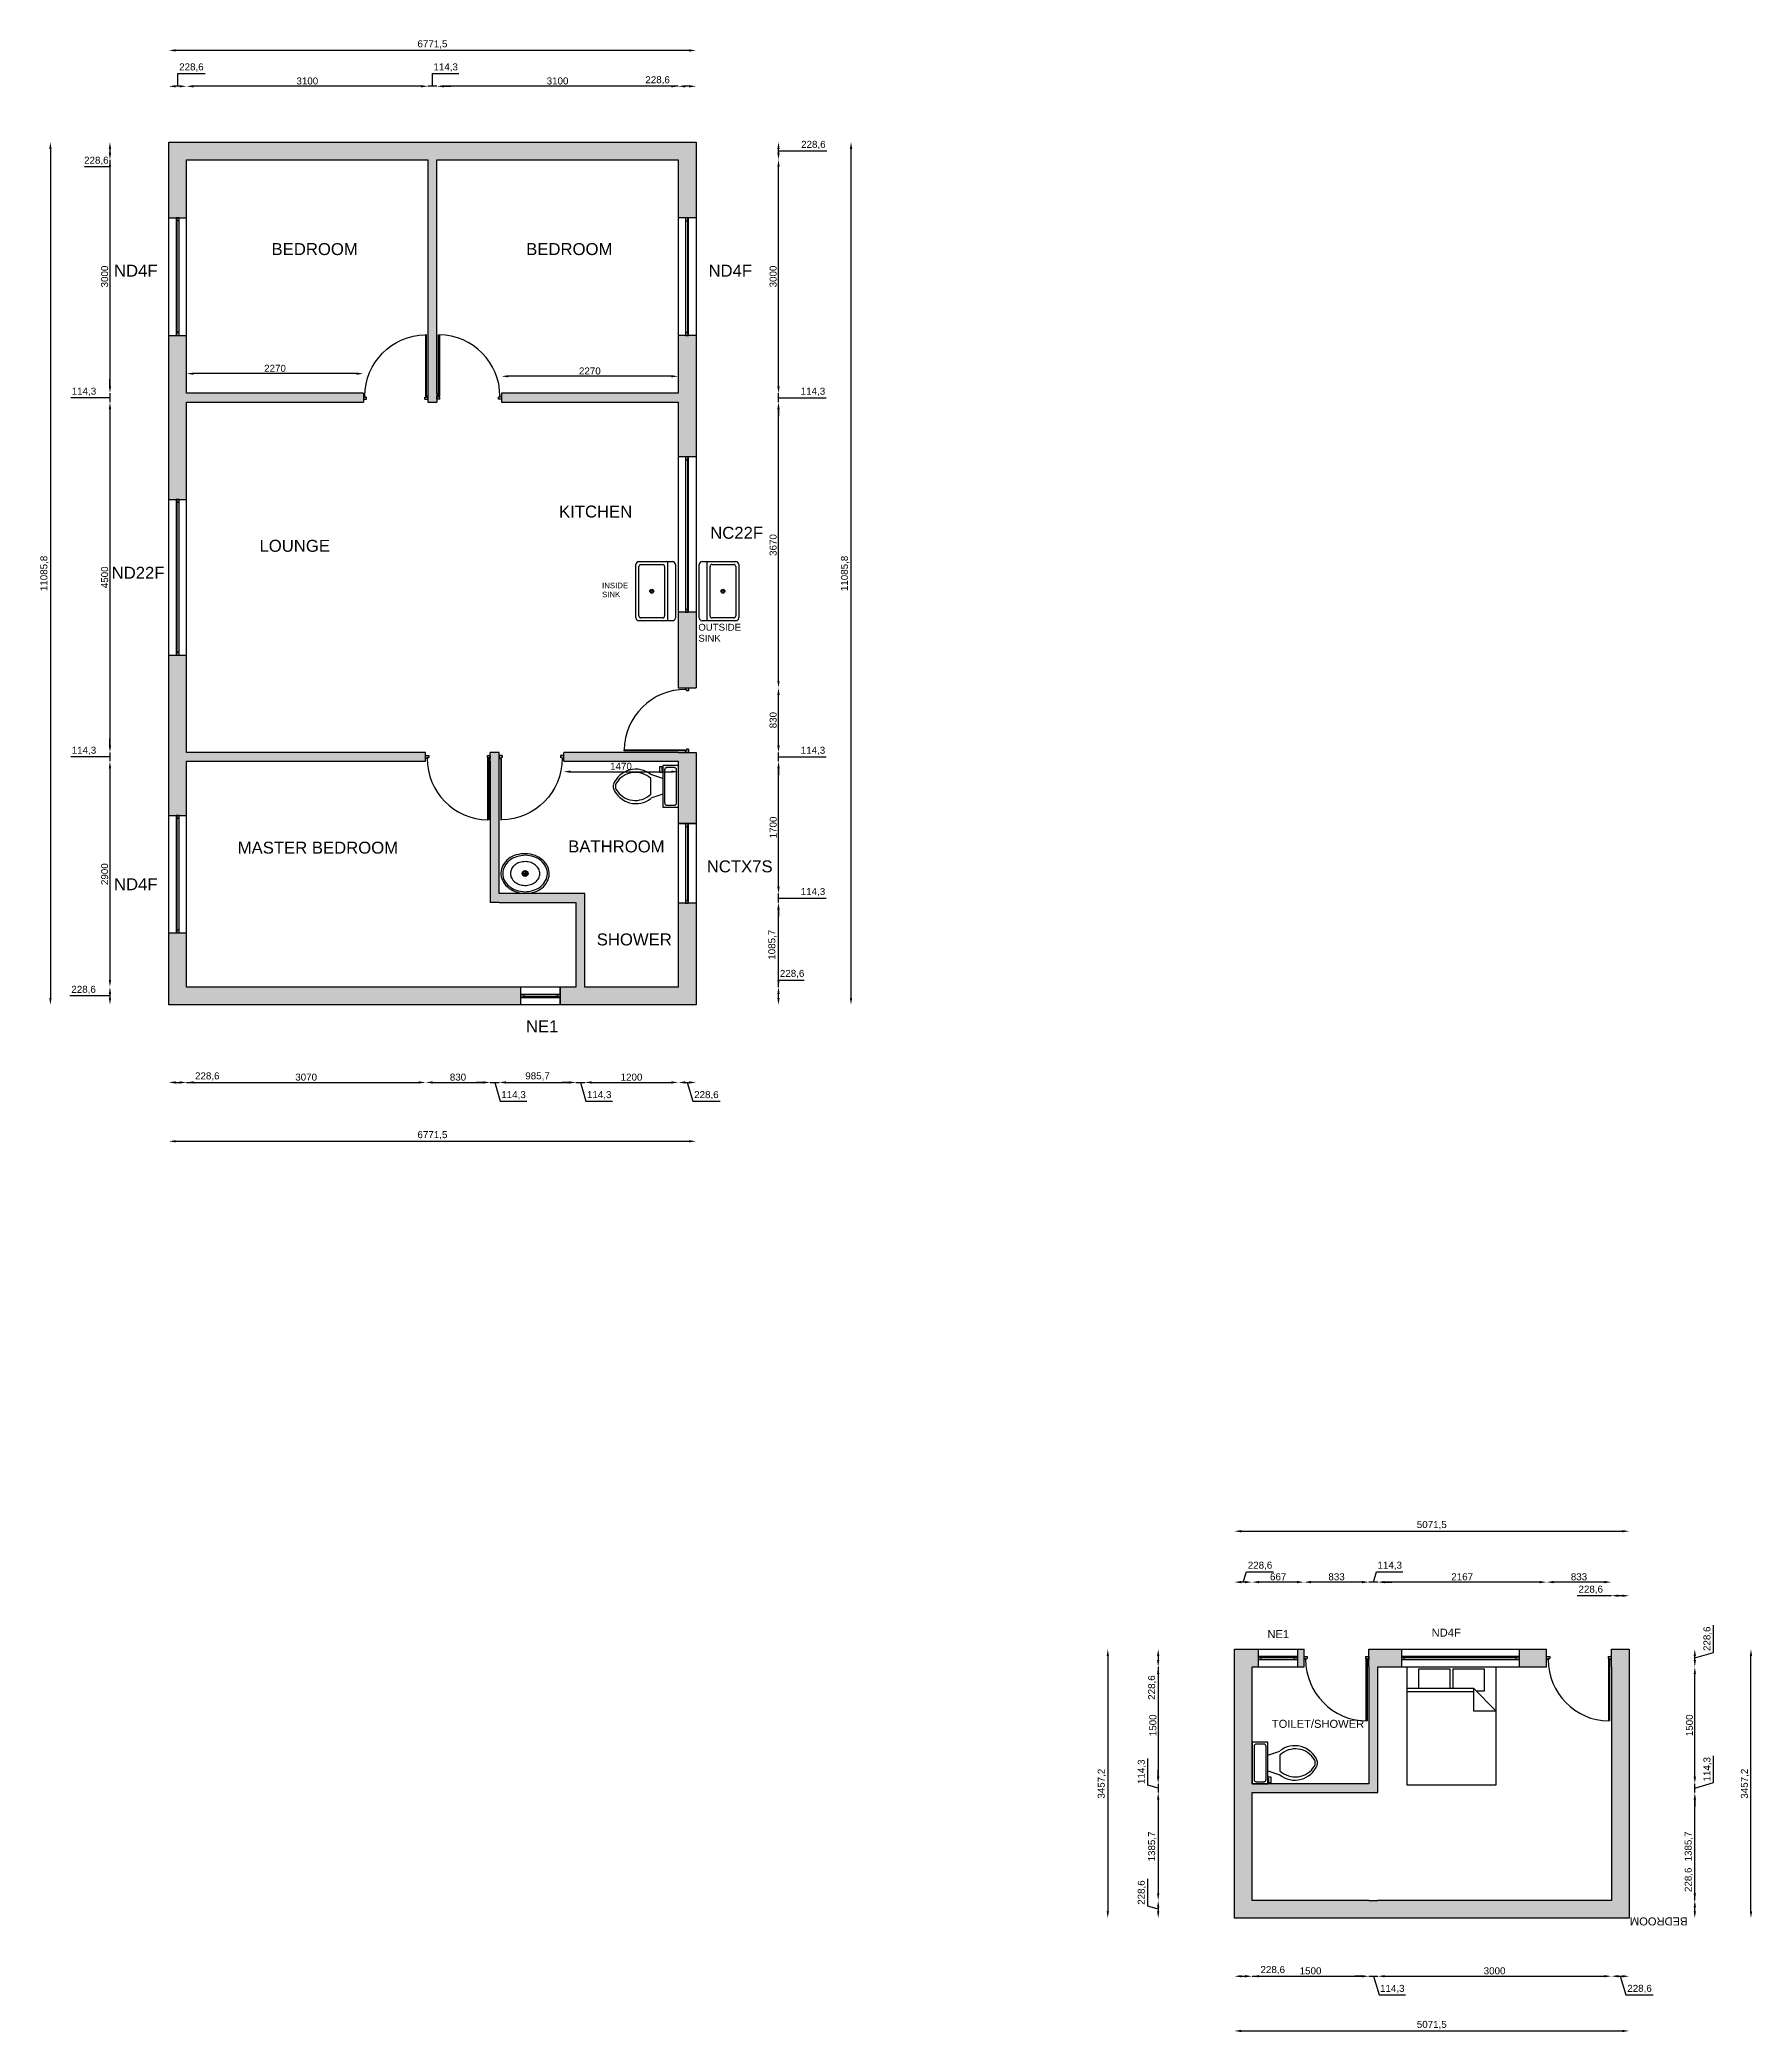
# Model space of a CAD drawing. Header units: millimetres. Extents: x 5556507 to 5811433, y 7824531 to 7923252.
# Drawn here: x 5628333 to 5650326, y 7824531 to 7850129 of the extents above; entities that cross this region are included whole.
import ezdxf

# ---------------------------------------------------------------- set-up
doc = ezdxf.new("R2010")
doc.units = ezdxf.units.MM
for name, color, linetype in [('blocks', 31, 'Continuous'), ('dimensions', 251, 'Continuous'), ('doors', 142, 'Continuous'), ('text', 8, 'Continuous'), ('wall', 7, 'Continuous'), ('wall hatch', 252, 'Continuous'), ('windows', 22, 'Continuous')]:
    doc.layers.add(name, color=color, linetype=linetype)
doc.styles.get("Standard").update_dxf_attribs({"font": 'arial.ttf'})
doc.dimstyles.new('ISO-25', dxfattribs={"dimscale": 31, "dimtxt": 2.5, "dimasz": 2.5, "dimexe": 1.25, "dimexo": 0.625, "dimtad": 1, "dimtxsty": 'Standard', "dimcen": 2.5, "dimse1": 1, "dimse2": 1, "dimadec": 0, "dimazin": 0, "dimtfac": 1, "dimtmove": 0, "dimatfit": 3, "dimfxl": 1, "dimarcsym": 0})

msp = doc.modelspace()

# ---------------------------------------------------------------- texts
at = {"layer": 'text'}
for s, height, p in [('BEDROOM', 153.4078, (5631308.737, 7847364.048)), ('BEDROOM', 153.4078, (5634579.331, 7847364.048)), ('ND4F', 153.4078, (5629284.535, 7847086.538)), ('ND4F', 153.4078, (5636921.049, 7847086.538)), ('KITCHEN', 153.4078, (5635001.012, 7843991.62)), ('NC22F', 153.4078, (5636942.93, 7843718.743)), ('LOUNGE', 153.4078, (5631153.63, 7843551.316)), ('ND22F', 153.4078, (5629254.401, 7843204.826)), ('INSIDE', 71.9687, (5635553.867, 7843082.324)), ('SINK', 71.9687, (5635553.867, 7842966.713)), ('OUTSIDE', 88.3982, (5636790.435, 7842537.478)), ('SINK', 88.3982, (5636790.435, 7842395.474)), ('MASTER BEDROOM', 153.40782, (5630874.11, 7839672.696)), ('BATHROOM', 153.4078, (5635118.632, 7839689.024)), ('NCTX7S', 153.4078, (5636899.167, 7839432.457)), ('ND4F', 153.4078, (5629284.535, 7839202.835)), ('SHOWER', 153.4078, (5635485.733, 7838493.664)), ('NE1', 153.4078, (5634576.065, 7837376.79)), ('NE1', 102.6085, (5644099.486, 7829593.876)), ('ND4F', 102.6085, (5646209.277, 7829612.533)), ('TOILET/SHOWER', 102.60847, (5644156.754, 7828440.758))]:
    msp.add_text(s, height=height, dxfattribs=at).set_placement(p)
msp.add_text('BEDROOM', height=102.6085, rotation=180, dxfattribs=at).set_placement((5649496.049, 7826004.838))

# ---------------------------------------------------------------- blocks, each defined once
blk = doc.blocks.new('D')
at = {"layer": 'doors'}
h = blk.add_hatch(color=256, dxfattribs=at)
h.dxf.hatch_style = 1
h.paths.add_polyline_path([(0, 19), (-20, 19), (-20, 7), (-40, 7), (-40, -19), (0, -19)])
h.paths.add_polyline_path([(-830, -19), (-790, -19), (-790, 7), (-810, 7), (-810, 19), (-830, 19)])
for p, q in [((-790, -19), (-790, 7)), ((-40, -19), (-40, 7))]:
    blk.add_line(p, q, dxfattribs=at)
blk.add_lwpolyline([(-810, 19), (-810, 809), (-798, 809), (-798, 19)], close=True, dxfattribs=at)
for points in [[(-790, -19), (-830, -19), (-830, 19), (-810, 19)], [(-790, 7), (-810, 7), (-810, 19)], [(-20, 19), (0, 19), (0, -19), (-40, -19)], [(-20, 19), (-20, 7), (-40, 7)]]:
    blk.add_lwpolyline(points, dxfattribs=at)
blk.add_arc((-810, 19), 790, 0, 89.1298, dxfattribs=at)
blk = doc.blocks.new('W4')
at = {"layer": 'windows'}
h = blk.add_hatch(color=256, dxfattribs=at)
h.dxf.hatch_style = 1
h.paths.add_polyline_path([(-20, 19), (0, 19), (0, -19), (-40, -19), (-40, 6.4), (-20, 6.4)])
h.paths.add_polyline_path([(-508, 19), (-488, 19), (-488, 6.4), (-468, 6.4), (-468, -19), (-508, -19)])
for p, q in [((-508, 114.3), (-508, -114.3)), ((-468, -19), (-468, 6.4)), ((-40, -19), (-40, 6.4)), ((0, 114.3), (0, -114.3))]:
    blk.add_line(p, q, dxfattribs=at)
for points in [[(0, 19), (-508, 19), (-508, -19), (0, -19)], [(-20, 19), (-488, 19), (-488, 6.4), (-20, 6.4)]]:
    blk.add_lwpolyline(points, close=True, dxfattribs=at)
blk = doc.blocks.new('W1')
at = {"layer": 'windows'}
h = blk.add_hatch(color=256, dxfattribs=at)
h.dxf.hatch_style = 1
h.paths.add_polyline_path([(-1471, -19), (-1471, 6.4), (-1491, 6.4), (-1491, 19), (-1511, 19), (-1511, -19)])
h.paths.add_polyline_path([(-20, 6.4), (-40, 6.4), (-40, -19), (0, -19), (0, 19), (-20, 19)])
for p, q in [((-1511, 114.3), (-1511, -114.3)), ((-1471, -19), (-1471, 6.4)), ((-755.5, 19), (-755.5, 6.4)), ((-40, -19), (-40, 6.4)), ((0, 114.3), (0, -114.3))]:
    blk.add_line(p, q, dxfattribs=at)
for points in [[(0, 19), (-1511, 19), (-1511, -19), (0, -19)], [(-20, 19), (-1491, 19), (-1491, 6.4), (-20, 6.4)]]:
    blk.add_lwpolyline(points, close=True, dxfattribs=at)
blk = doc.blocks.new('*D6')
at = {"layer": 'Defpoints', "color": 0, "transparency": 16777216}
for p in [(5643904, 7826223), (5643676, 7825995), (5643904, 7825249)]:
    blk.add_point(p, dxfattribs=at)
at = {"layer": 'dimensions', "color": 0, "lineweight": -2, "transparency": 16777216}
for p, q in [((5643766, 7825249), (5643814, 7825249)), ((5643904, 7825249), (5644344, 7825249))]:
    blk.add_line(p, q, dxfattribs=at)
at = {"layer": 'dimensions', "color": 0, "transparency": 16777216}
for points in [[(5643766, 7825264), (5643766, 7825234), (5643676, 7825249)], [(5643814, 7825264), (5643814, 7825234), (5643904, 7825249)]]:
    blk.add_solid(points, dxfattribs=at)
at = {"layer": 'dimensions', "color": 0, "transparency": 16777216, "insert": (5644169, 7825326), "char_height": 90, "attachment_point": 5}
blk.add_mtext('228,6', dxfattribs=at)
blk = doc.blocks.new('*D7')
at = {"layer": 'Defpoints', "color": 0, "transparency": 16777216}
for p in [(5645404, 7827723), (5643904, 7826223), (5645404, 7825249)]:
    blk.add_point(p, dxfattribs=at)
at = {"layer": 'dimensions', "color": 0, "lineweight": -2, "transparency": 16777216}
blk.add_line((5643994, 7825249), (5645314, 7825249), dxfattribs=at)
at = {"layer": 'dimensions', "color": 0, "transparency": 16777216}
for points in [[(5643994, 7825264), (5643994, 7825234), (5643904, 7825249)], [(5645314, 7825264), (5645314, 7825234), (5645404, 7825249)]]:
    blk.add_solid(points, dxfattribs=at)
at = {"layer": 'dimensions', "color": 0, "transparency": 16777216, "insert": (5644654, 7825318), "char_height": 90, "attachment_point": 5}
blk.add_mtext('1500', dxfattribs=at)
blk = doc.blocks.new('*D8')
at = {"layer": 'Defpoints', "color": 0, "transparency": 16777216}
for p in [(5645404, 7827723), (5645518, 7827609), (5645518, 7825249)]:
    blk.add_point(p, dxfattribs=at)
at = {"layer": 'dimensions', "color": 0, "lineweight": -2, "transparency": 16777216}
for p, q in [((5645314, 7825249), (5645224, 7825249)), ((5645404, 7825249), (5645518, 7825249)), ((5645404, 7825249), (5645518, 7825249)), ((5645461, 7825249), (5645534, 7825008)), ((5645608, 7825249), (5645698, 7825249)), ((5645534, 7825008), (5645874, 7825008))]:
    blk.add_line(p, q, dxfattribs=at)
at = {"layer": 'dimensions', "color": 0, "transparency": 16777216}
for points in [[(5645314, 7825264), (5645314, 7825234), (5645404, 7825249)], [(5645608, 7825264), (5645608, 7825234), (5645518, 7825249)]]:
    blk.add_solid(points, dxfattribs=at)
at = {"layer": 'dimensions', "color": 0, "transparency": 16777216, "insert": (5645704, 7825085), "char_height": 90, "attachment_point": 5}
blk.add_mtext('114,3', dxfattribs=at)
blk = doc.blocks.new('*D9')
at = {"layer": 'Defpoints', "color": 0, "transparency": 16777216}
for p in [(5645518, 7827609), (5648518, 7826223), (5648518, 7825249)]:
    blk.add_point(p, dxfattribs=at)
at = {"layer": 'dimensions', "color": 0, "lineweight": -2, "transparency": 16777216}
blk.add_line((5645608, 7825249), (5648428, 7825249), dxfattribs=at)
at = {"layer": 'dimensions', "color": 0, "transparency": 16777216}
for points in [[(5645608, 7825264), (5645608, 7825234), (5645518, 7825249)], [(5648428, 7825264), (5648428, 7825234), (5648518, 7825249)]]:
    blk.add_solid(points, dxfattribs=at)
at = {"layer": 'dimensions', "color": 0, "transparency": 16777216, "insert": (5647018, 7825318), "char_height": 90, "attachment_point": 5}
blk.add_mtext('3000', dxfattribs=at)
blk = doc.blocks.new('*D10')
at = {"layer": 'Defpoints', "color": 0, "transparency": 16777216}
for p in [(5648518, 7826223), (5648747, 7825995), (5648747, 7825249)]:
    blk.add_point(p, dxfattribs=at)
at = {"layer": 'dimensions', "color": 0, "lineweight": -2, "transparency": 16777216}
for p, q in [((5648608, 7825249), (5648657, 7825249)), ((5648633, 7825249), (5648705, 7825008)), ((5648705, 7825008), (5649055, 7825008))]:
    blk.add_line(p, q, dxfattribs=at)
at = {"layer": 'dimensions', "color": 0, "transparency": 16777216}
for points in [[(5648608, 7825264), (5648608, 7825234), (5648518, 7825249)], [(5648657, 7825264), (5648657, 7825234), (5648747, 7825249)]]:
    blk.add_solid(points, dxfattribs=at)
at = {"layer": 'dimensions', "color": 0, "transparency": 16777216, "insert": (5648880, 7825085), "char_height": 90, "attachment_point": 5}
blk.add_mtext('228,6', dxfattribs=at)
blk = doc.blocks.new('*D11')
at = {"layer": 'Defpoints', "color": 0, "transparency": 16777216}
for p in [(5648518, 7826223), (5649590, 7826223), (5648747, 7825995)]:
    blk.add_point(p, dxfattribs=at)
at = {"layer": 'dimensions', "color": 0, "lineweight": -2, "transparency": 16777216}
for p, q in [((5649590, 7826223), (5649590, 7826663)), ((5649590, 7826085), (5649590, 7826133))]:
    blk.add_line(p, q, dxfattribs=at)
at = {"layer": 'dimensions', "color": 0, "transparency": 16777216}
for points in [[(5649575, 7826133), (5649605, 7826133), (5649590, 7826223)], [(5649575, 7826085), (5649605, 7826085), (5649590, 7825995)]]:
    blk.add_solid(points, dxfattribs=at)
at = {"layer": 'dimensions', "color": 0, "transparency": 16777216, "insert": (5649513, 7826488), "char_height": 90, "attachment_point": 5, "rotation": 90}
blk.add_mtext('228,6', dxfattribs=at)
blk = doc.blocks.new('*D12')
at = {"layer": 'Defpoints', "color": 0, "transparency": 16777216}
for p in [(5645518, 7827609), (5649590, 7827609), (5648518, 7826223)]:
    blk.add_point(p, dxfattribs=at)
at = {"layer": 'dimensions', "color": 0, "lineweight": -2, "transparency": 16777216}
blk.add_line((5649590, 7826313), (5649590, 7827519), dxfattribs=at)
at = {"layer": 'dimensions', "color": 0, "transparency": 16777216}
for points in [[(5649575, 7827519), (5649605, 7827519), (5649590, 7827609)], [(5649575, 7826313), (5649605, 7826313), (5649590, 7826223)]]:
    blk.add_solid(points, dxfattribs=at)
at = {"layer": 'dimensions', "color": 0, "transparency": 16777216, "insert": (5649513, 7826916), "char_height": 90, "attachment_point": 5, "rotation": 90}
blk.add_mtext('1385,7', dxfattribs=at)
blk = doc.blocks.new('*D13')
at = {"layer": 'Defpoints', "color": 0, "transparency": 16777216}
for p in [(5645404, 7827723), (5649590, 7827723), (5645518, 7827609)]:
    blk.add_point(p, dxfattribs=at)
at = {"layer": 'dimensions', "color": 0, "lineweight": -2, "transparency": 16777216}
for p, q in [((5649831, 7827738), (5649831, 7828079)), ((5649590, 7827813), (5649590, 7827903)), ((5649590, 7827666), (5649831, 7827738)), ((5649590, 7827609), (5649590, 7827723)), ((5649590, 7827609), (5649590, 7827723)), ((5649590, 7827519), (5649590, 7827429))]:
    blk.add_line(p, q, dxfattribs=at)
at = {"layer": 'dimensions', "color": 0, "transparency": 16777216}
for points in [[(5649575, 7827813), (5649605, 7827813), (5649590, 7827723)], [(5649575, 7827519), (5649605, 7827519), (5649590, 7827609)]]:
    blk.add_solid(points, dxfattribs=at)
at = {"layer": 'dimensions', "color": 0, "transparency": 16777216, "insert": (5649754, 7827908), "char_height": 90, "attachment_point": 5, "rotation": 90}
blk.add_mtext('114,3', dxfattribs=at)
blk = doc.blocks.new('*D14')
at = {"layer": 'Defpoints', "color": 0, "transparency": 16777216}
for p in [(5647685, 7829223), (5649590, 7829223), (5645404, 7827723)]:
    blk.add_point(p, dxfattribs=at)
at = {"layer": 'dimensions', "color": 0, "lineweight": -2, "transparency": 16777216}
blk.add_line((5649590, 7827813), (5649590, 7829133), dxfattribs=at)
at = {"layer": 'dimensions', "color": 0, "transparency": 16777216}
for points in [[(5649575, 7829133), (5649605, 7829133), (5649590, 7829223)], [(5649575, 7827813), (5649605, 7827813), (5649590, 7827723)]]:
    blk.add_solid(points, dxfattribs=at)
at = {"layer": 'dimensions', "color": 0, "transparency": 16777216, "insert": (5649521, 7828473), "char_height": 90, "attachment_point": 5, "rotation": 90}
blk.add_mtext('1500', dxfattribs=at)
blk = doc.blocks.new('*D15')
at = {"layer": 'Defpoints', "color": 0, "transparency": 16777216}
for p in [(5647685, 7829452), (5649590, 7829452), (5647685, 7829223)]:
    blk.add_point(p, dxfattribs=at)
at = {"layer": 'dimensions', "color": 0, "lineweight": -2, "transparency": 16777216}
for p, q in [((5649831, 7829410), (5649831, 7829760)), ((5649590, 7829338), (5649831, 7829410)), ((5649590, 7829313), (5649590, 7829362))]:
    blk.add_line(p, q, dxfattribs=at)
at = {"layer": 'dimensions', "color": 0, "transparency": 16777216}
for points in [[(5649575, 7829362), (5649605, 7829362), (5649590, 7829452)], [(5649575, 7829313), (5649605, 7829313), (5649590, 7829223)]]:
    blk.add_solid(points, dxfattribs=at)
at = {"layer": 'dimensions', "color": 0, "transparency": 16777216, "insert": (5649754, 7829585), "char_height": 90, "attachment_point": 5, "rotation": 90}
blk.add_mtext('228,6', dxfattribs=at)
blk = doc.blocks.new('*D16')
at = {"layer": 'Defpoints', "color": 0, "transparency": 16777216}
for p in [(5648518, 7830138), (5648518, 7829277), (5648747, 7829277)]:
    blk.add_point(p, dxfattribs=at)
at = {"layer": 'dimensions', "color": 0, "lineweight": -2, "transparency": 16777216}
for p, q in [((5648518, 7830138), (5648078, 7830138)), ((5648657, 7830138), (5648608, 7830138))]:
    blk.add_line(p, q, dxfattribs=at)
at = {"layer": 'dimensions', "color": 0, "transparency": 16777216}
for points in [[(5648608, 7830153), (5648608, 7830123), (5648518, 7830138)], [(5648657, 7830153), (5648657, 7830123), (5648747, 7830138)]]:
    blk.add_solid(points, dxfattribs=at)
at = {"layer": 'dimensions', "color": 0, "transparency": 16777216, "insert": (5648253, 7830214), "char_height": 90, "attachment_point": 5}
blk.add_mtext('228,6', dxfattribs=at)
blk = doc.blocks.new('*D17')
at = {"layer": 'Defpoints', "color": 0, "transparency": 16777216}
for p in [(5647685, 7830313), (5647685, 7829452), (5648518, 7829452)]:
    blk.add_point(p, dxfattribs=at)
at = {"layer": 'dimensions', "color": 0, "lineweight": -2, "transparency": 16777216}
blk.add_line((5648428, 7830313), (5647775, 7830313), dxfattribs=at)
at = {"layer": 'dimensions', "color": 0, "transparency": 16777216}
for points in [[(5647775, 7830328), (5647775, 7830298), (5647685, 7830313)], [(5648428, 7830328), (5648428, 7830298), (5648518, 7830313)]]:
    blk.add_solid(points, dxfattribs=at)
at = {"layer": 'dimensions', "color": 0, "transparency": 16777216, "insert": (5648102, 7830381), "char_height": 90, "attachment_point": 5}
blk.add_mtext('833', dxfattribs=at)
blk = doc.blocks.new('*D18')
at = {"layer": 'Defpoints', "color": 0, "transparency": 16777216}
for p in [(5645518, 7830313), (5647685, 7829452), (5645518, 7829223)]:
    blk.add_point(p, dxfattribs=at)
at = {"layer": 'dimensions', "color": 0, "lineweight": -2, "transparency": 16777216}
blk.add_line((5647595, 7830313), (5645608, 7830313), dxfattribs=at)
at = {"layer": 'dimensions', "color": 0, "transparency": 16777216}
for points in [[(5645608, 7830328), (5645608, 7830298), (5645518, 7830313)], [(5647595, 7830328), (5647595, 7830298), (5647685, 7830313)]]:
    blk.add_solid(points, dxfattribs=at)
at = {"layer": 'dimensions', "color": 0, "transparency": 16777216, "insert": (5646602, 7830381), "char_height": 90, "attachment_point": 5}
blk.add_mtext('2167', dxfattribs=at)
blk = doc.blocks.new('*D19')
at = {"layer": 'Defpoints', "color": 0, "transparency": 16777216}
for p in [(5645404, 7830313), (5645404, 7829452), (5645518, 7829223)]:
    blk.add_point(p, dxfattribs=at)
at = {"layer": 'dimensions', "color": 0, "lineweight": -2, "transparency": 16777216}
for p, q in [((5645314, 7830313), (5645224, 7830313)), ((5645518, 7830313), (5645404, 7830313)), ((5645518, 7830313), (5645404, 7830313)), ((5645461, 7830313), (5645501, 7830446)), ((5645501, 7830446), (5645841, 7830446)), ((5645608, 7830313), (5645698, 7830313))]:
    blk.add_line(p, q, dxfattribs=at)
at = {"layer": 'dimensions', "color": 0, "transparency": 16777216}
for points in [[(5645314, 7830328), (5645314, 7830298), (5645404, 7830313)], [(5645608, 7830328), (5645608, 7830298), (5645518, 7830313)]]:
    blk.add_solid(points, dxfattribs=at)
at = {"layer": 'dimensions', "color": 0, "transparency": 16777216, "insert": (5645671, 7830522), "char_height": 90, "attachment_point": 5}
blk.add_mtext('114,3', dxfattribs=at)
blk = doc.blocks.new('*D20')
at = {"layer": 'Defpoints', "color": 0, "transparency": 16777216}
for p in [(5644571, 7830313), (5644571, 7829452), (5645404, 7829452)]:
    blk.add_point(p, dxfattribs=at)
at = {"layer": 'dimensions', "color": 0, "lineweight": -2, "transparency": 16777216}
blk.add_line((5645314, 7830313), (5644661, 7830313), dxfattribs=at)
at = {"layer": 'dimensions', "color": 0, "transparency": 16777216}
for points in [[(5644661, 7830328), (5644661, 7830298), (5644571, 7830313)], [(5645314, 7830328), (5645314, 7830298), (5645404, 7830313)]]:
    blk.add_solid(points, dxfattribs=at)
at = {"layer": 'dimensions', "color": 0, "transparency": 16777216, "insert": (5644988, 7830381), "char_height": 90, "attachment_point": 5}
blk.add_mtext('833', dxfattribs=at)
blk = doc.blocks.new('*D21')
at = {"layer": 'Defpoints', "color": 0, "transparency": 16777216}
for p in [(5643904, 7830313), (5644571, 7829452), (5643904, 7829223)]:
    blk.add_point(p, dxfattribs=at)
at = {"layer": 'dimensions', "color": 0, "lineweight": -2, "transparency": 16777216}
blk.add_line((5644481, 7830313), (5643994, 7830313), dxfattribs=at)
at = {"layer": 'dimensions', "color": 0, "transparency": 16777216}
for points in [[(5643994, 7830328), (5643994, 7830298), (5643904, 7830313)], [(5644481, 7830328), (5644481, 7830298), (5644571, 7830313)]]:
    blk.add_solid(points, dxfattribs=at)
at = {"layer": 'dimensions', "color": 0, "transparency": 16777216, "insert": (5644238, 7830381), "char_height": 90, "attachment_point": 5}
blk.add_mtext('667', dxfattribs=at)
blk = doc.blocks.new('*D22')
at = {"layer": 'Defpoints', "color": 0, "transparency": 16777216}
for p in [(5643676, 7830313), (5643676, 7829452), (5643904, 7829223)]:
    blk.add_point(p, dxfattribs=at)
at = {"layer": 'dimensions', "color": 0, "lineweight": -2, "transparency": 16777216}
for p, q in [((5643814, 7830313), (5643766, 7830313)), ((5643790, 7830313), (5643830, 7830446)), ((5643830, 7830446), (5644180, 7830446))]:
    blk.add_line(p, q, dxfattribs=at)
at = {"layer": 'dimensions', "color": 0, "transparency": 16777216}
for points in [[(5643766, 7830328), (5643766, 7830298), (5643676, 7830313)], [(5643814, 7830328), (5643814, 7830298), (5643904, 7830313)]]:
    blk.add_solid(points, dxfattribs=at)
at = {"layer": 'dimensions', "color": 0, "transparency": 16777216, "insert": (5644005, 7830522), "char_height": 90, "attachment_point": 5}
blk.add_mtext('228,6', dxfattribs=at)
blk = doc.blocks.new('*D23')
at = {"layer": 'Defpoints', "color": 0, "transparency": 16777216}
for p in [(5643676, 7829452), (5642697, 7829223), (5643904, 7829223)]:
    blk.add_point(p, dxfattribs=at)
at = {"layer": 'dimensions', "color": 0, "lineweight": -2, "transparency": 16777216}
for p, q in [((5642697, 7829362), (5642697, 7829313)), ((5642697, 7829223), (5642697, 7828783))]:
    blk.add_line(p, q, dxfattribs=at)
at = {"layer": 'dimensions', "color": 0, "transparency": 16777216}
for points in [[(5642682, 7829362), (5642712, 7829362), (5642697, 7829452)], [(5642682, 7829313), (5642712, 7829313), (5642697, 7829223)]]:
    blk.add_solid(points, dxfattribs=at)
at = {"layer": 'dimensions', "color": 0, "transparency": 16777216, "insert": (5642621, 7828958), "char_height": 90, "attachment_point": 5, "rotation": 90}
blk.add_mtext('228,6', dxfattribs=at)
blk = doc.blocks.new('*D24')
at = {"layer": 'Defpoints', "color": 0, "transparency": 16777216}
for p in [(5643904, 7829223), (5642697, 7827723), (5643904, 7827723)]:
    blk.add_point(p, dxfattribs=at)
at = {"layer": 'dimensions', "color": 0, "lineweight": -2, "transparency": 16777216}
blk.add_line((5642697, 7829133), (5642697, 7827813), dxfattribs=at)
at = {"layer": 'dimensions', "color": 0, "transparency": 16777216}
for points in [[(5642682, 7829133), (5642712, 7829133), (5642697, 7829223)], [(5642682, 7827813), (5642712, 7827813), (5642697, 7827723)]]:
    blk.add_solid(points, dxfattribs=at)
at = {"layer": 'dimensions', "color": 0, "transparency": 16777216, "insert": (5642629, 7828473), "char_height": 90, "attachment_point": 5, "rotation": 90}
blk.add_mtext('1500', dxfattribs=at)
blk = doc.blocks.new('*D25')
at = {"layer": 'Defpoints', "color": 0, "transparency": 16777216}
for p in [(5643904, 7827723), (5642697, 7827609), (5643904, 7827609)]:
    blk.add_point(p, dxfattribs=at)
at = {"layer": 'dimensions', "color": 0, "lineweight": -2, "transparency": 16777216}
for p, q in [((5642564, 7827706), (5642564, 7828046)), ((5642697, 7827813), (5642697, 7827903)), ((5642697, 7827723), (5642697, 7827609)), ((5642697, 7827723), (5642697, 7827609)), ((5642697, 7827666), (5642564, 7827706)), ((5642697, 7827519), (5642697, 7827429))]:
    blk.add_line(p, q, dxfattribs=at)
at = {"layer": 'dimensions', "color": 0, "transparency": 16777216}
for points in [[(5642682, 7827813), (5642712, 7827813), (5642697, 7827723)], [(5642682, 7827519), (5642712, 7827519), (5642697, 7827609)]]:
    blk.add_solid(points, dxfattribs=at)
at = {"layer": 'dimensions', "color": 0, "transparency": 16777216, "insert": (5642488, 7827876), "char_height": 90, "attachment_point": 5, "rotation": 90}
blk.add_mtext('114,3', dxfattribs=at)
blk = doc.blocks.new('*D26')
at = {"layer": 'Defpoints', "color": 0, "transparency": 16777216}
for p in [(5643904, 7827609), (5642697, 7826223), (5643904, 7826223)]:
    blk.add_point(p, dxfattribs=at)
at = {"layer": 'dimensions', "color": 0, "lineweight": -2, "transparency": 16777216}
blk.add_line((5642697, 7827519), (5642697, 7826313), dxfattribs=at)
at = {"layer": 'dimensions', "color": 0, "transparency": 16777216}
for points in [[(5642682, 7827519), (5642712, 7827519), (5642697, 7827609)], [(5642682, 7826313), (5642712, 7826313), (5642697, 7826223)]]:
    blk.add_solid(points, dxfattribs=at)
at = {"layer": 'dimensions', "color": 0, "transparency": 16777216, "insert": (5642621, 7826916), "char_height": 90, "attachment_point": 5, "rotation": 90}
blk.add_mtext('1385,7', dxfattribs=at)
blk = doc.blocks.new('*D27')
at = {"layer": 'Defpoints', "color": 0, "transparency": 16777216}
for p in [(5643904, 7826223), (5642697, 7825995), (5643676, 7825995)]:
    blk.add_point(p, dxfattribs=at)
at = {"layer": 'dimensions', "color": 0, "lineweight": -2, "transparency": 16777216}
for p, q in [((5642564, 7826149), (5642564, 7826499)), ((5642697, 7826109), (5642564, 7826149)), ((5642697, 7826133), (5642697, 7826085))]:
    blk.add_line(p, q, dxfattribs=at)
at = {"layer": 'dimensions', "color": 0, "transparency": 16777216}
for points in [[(5642682, 7826133), (5642712, 7826133), (5642697, 7826223)], [(5642682, 7826085), (5642712, 7826085), (5642697, 7825995)]]:
    blk.add_solid(points, dxfattribs=at)
at = {"layer": 'dimensions', "color": 0, "transparency": 16777216, "insert": (5642488, 7826324), "char_height": 90, "attachment_point": 5, "rotation": 90}
blk.add_mtext('228,6', dxfattribs=at)
blk = doc.blocks.new('*D28')
at = {"layer": 'Defpoints', "color": 0, "transparency": 16777216}
for p in [(5643676, 7825995), (5648747, 7825995), (5648747, 7824546)]:
    blk.add_point(p, dxfattribs=at)
at = {"layer": 'dimensions', "color": 0, "lineweight": -2, "transparency": 16777216}
blk.add_line((5643766, 7824546), (5648657, 7824546), dxfattribs=at)
at = {"layer": 'dimensions', "color": 0, "transparency": 16777216}
for points in [[(5643766, 7824561), (5643766, 7824531), (5643676, 7824546)], [(5648657, 7824561), (5648657, 7824531), (5648747, 7824546)]]:
    blk.add_solid(points, dxfattribs=at)
at = {"layer": 'dimensions', "color": 0, "transparency": 16777216, "insert": (5646211, 7824622), "char_height": 90, "attachment_point": 5}
blk.add_mtext('5071,5', dxfattribs=at)
blk = doc.blocks.new('*D29')
at = {"layer": 'Defpoints', "color": 0, "transparency": 16777216}
for p in [(5648747, 7829452), (5650311, 7829452), (5648747, 7825995)]:
    blk.add_point(p, dxfattribs=at)
at = {"layer": 'dimensions', "color": 0, "lineweight": -2, "transparency": 16777216}
blk.add_line((5650311, 7826085), (5650311, 7829362), dxfattribs=at)
at = {"layer": 'dimensions', "color": 0, "transparency": 16777216}
for points in [[(5650296, 7829362), (5650326, 7829362), (5650311, 7829452)], [(5650296, 7826085), (5650326, 7826085), (5650311, 7825995)]]:
    blk.add_solid(points, dxfattribs=at)
at = {"layer": 'dimensions', "color": 0, "transparency": 16777216, "insert": (5650235, 7827723), "char_height": 90, "attachment_point": 5, "rotation": 90}
blk.add_mtext('3457,2', dxfattribs=at)
blk = doc.blocks.new('*D30')
at = {"layer": 'Defpoints', "color": 0, "transparency": 16777216}
for p in [(5648747, 7830967), (5643676, 7829452), (5648747, 7829452)]:
    blk.add_point(p, dxfattribs=at)
at = {"layer": 'dimensions', "color": 0, "lineweight": -2, "transparency": 16777216}
blk.add_line((5643766, 7830967), (5648657, 7830967), dxfattribs=at)
at = {"layer": 'dimensions', "color": 0, "transparency": 16777216}
for points in [[(5643766, 7830982), (5643766, 7830952), (5643676, 7830967)], [(5648657, 7830982), (5648657, 7830952), (5648747, 7830967)]]:
    blk.add_solid(points, dxfattribs=at)
at = {"layer": 'dimensions', "color": 0, "transparency": 16777216, "insert": (5646211, 7831044), "char_height": 90, "attachment_point": 5}
blk.add_mtext('5071,5', dxfattribs=at)
blk = doc.blocks.new('*D31')
at = {"layer": 'Defpoints', "color": 0, "transparency": 16777216}
for p in [(5643676, 7829452), (5642050, 7825995), (5643676, 7825995)]:
    blk.add_point(p, dxfattribs=at)
at = {"layer": 'dimensions', "color": 0, "lineweight": -2, "transparency": 16777216}
blk.add_line((5642050, 7829362), (5642050, 7826085), dxfattribs=at)
at = {"layer": 'dimensions', "color": 0, "transparency": 16777216}
for points in [[(5642035, 7829362), (5642065, 7829362), (5642050, 7829452)], [(5642035, 7826085), (5642065, 7826085), (5642050, 7825995)]]:
    blk.add_solid(points, dxfattribs=at)
at = {"layer": 'dimensions', "color": 0, "transparency": 16777216, "insert": (5641974, 7827723), "char_height": 90, "attachment_point": 5, "rotation": 90}
blk.add_mtext('3457,2', dxfattribs=at)
blk = doc.blocks.new('*D46')
at = {"layer": 'Defpoints', "color": 0, "transparency": 16777216}
for p in [(5630218, 7837959), (5629989, 7837730), (5630218, 7836733)]:
    blk.add_point(p, dxfattribs=at)
at = {"layer": 'dimensions', "color": 0, "lineweight": -2, "transparency": 16777216}
for p, q in [((5630079, 7836733), (5630128, 7836733)), ((5630218, 7836733), (5630658, 7836733))]:
    blk.add_line(p, q, dxfattribs=at)
at = {"layer": 'dimensions', "color": 0, "transparency": 16777216}
for points in [[(5630079, 7836748), (5630079, 7836718), (5629989, 7836733)], [(5630128, 7836748), (5630128, 7836718), (5630218, 7836733)]]:
    blk.add_solid(points, dxfattribs=at)
at = {"layer": 'dimensions', "color": 0, "transparency": 16777216, "insert": (5630483, 7836809), "char_height": 90, "attachment_point": 5}
blk.add_mtext('228,6', dxfattribs=at)
blk = doc.blocks.new('*D47')
at = {"layer": 'Defpoints', "color": 0, "transparency": 16777216}
for p in [(5633288, 7840859), (5630218, 7837959), (5633288, 7836733)]:
    blk.add_point(p, dxfattribs=at)
at = {"layer": 'dimensions', "color": 0, "lineweight": -2, "transparency": 16777216}
blk.add_line((5630308, 7836733), (5633198, 7836733), dxfattribs=at)
at = {"layer": 'dimensions', "color": 0, "transparency": 16777216}
for points in [[(5630308, 7836748), (5630308, 7836718), (5630218, 7836733)], [(5633198, 7836748), (5633198, 7836718), (5633288, 7836733)]]:
    blk.add_solid(points, dxfattribs=at)
at = {"layer": 'dimensions', "color": 0, "transparency": 16777216, "insert": (5631753, 7836801), "char_height": 90, "attachment_point": 5}
blk.add_mtext('3070', dxfattribs=at)
blk = doc.blocks.new('*D48')
at = {"layer": 'Defpoints', "color": 0, "transparency": 16777216}
for p in [(5633288, 7840859), (5634118, 7839045), (5634118, 7836733)]:
    blk.add_point(p, dxfattribs=at)
at = {"layer": 'dimensions', "color": 0, "lineweight": -2, "transparency": 16777216}
blk.add_line((5633378, 7836733), (5634028, 7836733), dxfattribs=at)
at = {"layer": 'dimensions', "color": 0, "transparency": 16777216}
for points in [[(5633378, 7836748), (5633378, 7836718), (5633288, 7836733)], [(5634028, 7836748), (5634028, 7836718), (5634118, 7836733)]]:
    blk.add_solid(points, dxfattribs=at)
at = {"layer": 'dimensions', "color": 0, "transparency": 16777216, "insert": (5633703, 7836801), "char_height": 90, "attachment_point": 5}
blk.add_mtext('830', dxfattribs=at)
blk = doc.blocks.new('*D49')
at = {"layer": 'Defpoints', "color": 0, "transparency": 16777216}
for p in [(5634118, 7839045), (5634232, 7839159), (5634232, 7836733)]:
    blk.add_point(p, dxfattribs=at)
at = {"layer": 'dimensions', "color": 0, "lineweight": -2, "transparency": 16777216}
for p, q in [((5634028, 7836733), (5633938, 7836733)), ((5634118, 7836733), (5634232, 7836733)), ((5634118, 7836733), (5634232, 7836733)), ((5634175, 7836733), (5634247, 7836492)), ((5634322, 7836733), (5634412, 7836733)), ((5634247, 7836492), (5634587, 7836492))]:
    blk.add_line(p, q, dxfattribs=at)
at = {"layer": 'dimensions', "color": 0, "transparency": 16777216}
for points in [[(5634028, 7836748), (5634028, 7836718), (5634118, 7836733)], [(5634322, 7836748), (5634322, 7836718), (5634232, 7836733)]]:
    blk.add_solid(points, dxfattribs=at)
at = {"layer": 'dimensions', "color": 0, "transparency": 16777216, "insert": (5634417, 7836568), "char_height": 90, "attachment_point": 5}
blk.add_mtext('114,3', dxfattribs=at)
blk = doc.blocks.new('*D50')
at = {"layer": 'Defpoints', "color": 0, "transparency": 16777216}
for p in [(5634232, 7839159), (5635218, 7837959), (5635218, 7836733)]:
    blk.add_point(p, dxfattribs=at)
at = {"layer": 'dimensions', "color": 0, "lineweight": -2, "transparency": 16777216}
blk.add_line((5634322, 7836733), (5635128, 7836733), dxfattribs=at)
at = {"layer": 'dimensions', "color": 0, "transparency": 16777216}
for points in [[(5634322, 7836748), (5634322, 7836718), (5634232, 7836733)], [(5635128, 7836748), (5635128, 7836718), (5635218, 7836733)]]:
    blk.add_solid(points, dxfattribs=at)
at = {"layer": 'dimensions', "color": 0, "transparency": 16777216, "insert": (5634725, 7836809), "char_height": 90, "attachment_point": 5}
blk.add_mtext('985,7', dxfattribs=at)
blk = doc.blocks.new('*D51')
at = {"layer": 'Defpoints', "color": 0, "transparency": 16777216}
for p in [(5635218, 7837959), (5635332, 7837959), (5635332, 7836733)]:
    blk.add_point(p, dxfattribs=at)
at = {"layer": 'dimensions', "color": 0, "lineweight": -2, "transparency": 16777216}
for p, q in [((5635128, 7836733), (5635038, 7836733)), ((5635218, 7836733), (5635332, 7836733)), ((5635218, 7836733), (5635332, 7836733)), ((5635275, 7836733), (5635347, 7836492)), ((5635422, 7836733), (5635512, 7836733)), ((5635347, 7836492), (5635687, 7836492))]:
    blk.add_line(p, q, dxfattribs=at)
at = {"layer": 'dimensions', "color": 0, "transparency": 16777216}
for points in [[(5635128, 7836748), (5635128, 7836718), (5635218, 7836733)], [(5635422, 7836748), (5635422, 7836718), (5635332, 7836733)]]:
    blk.add_solid(points, dxfattribs=at)
at = {"layer": 'dimensions', "color": 0, "transparency": 16777216, "insert": (5635517, 7836568), "char_height": 90, "attachment_point": 5}
blk.add_mtext('114,3', dxfattribs=at)
blk = doc.blocks.new('*D52')
at = {"layer": 'Defpoints', "color": 0, "transparency": 16777216}
for p in [(5635332, 7837959), (5636532, 7837959), (5636532, 7836733)]:
    blk.add_point(p, dxfattribs=at)
at = {"layer": 'dimensions', "color": 0, "lineweight": -2, "transparency": 16777216}
blk.add_line((5635422, 7836733), (5636442, 7836733), dxfattribs=at)
at = {"layer": 'dimensions', "color": 0, "transparency": 16777216}
for points in [[(5635422, 7836748), (5635422, 7836718), (5635332, 7836733)], [(5636442, 7836748), (5636442, 7836718), (5636532, 7836733)]]:
    blk.add_solid(points, dxfattribs=at)
at = {"layer": 'dimensions', "color": 0, "transparency": 16777216, "insert": (5635932, 7836801), "char_height": 90, "attachment_point": 5}
blk.add_mtext('1200', dxfattribs=at)
blk = doc.blocks.new('*D53')
at = {"layer": 'Defpoints', "color": 0, "transparency": 16777216}
for p in [(5636532, 7837959), (5636761, 7837730), (5636761, 7836733)]:
    blk.add_point(p, dxfattribs=at)
at = {"layer": 'dimensions', "color": 0, "lineweight": -2, "transparency": 16777216}
for p, q in [((5636622, 7836733), (5636671, 7836733)), ((5636646, 7836733), (5636719, 7836492)), ((5636719, 7836492), (5637069, 7836492))]:
    blk.add_line(p, q, dxfattribs=at)
at = {"layer": 'dimensions', "color": 0, "transparency": 16777216}
for points in [[(5636622, 7836748), (5636622, 7836718), (5636532, 7836733)], [(5636671, 7836748), (5636671, 7836718), (5636761, 7836733)]]:
    blk.add_solid(points, dxfattribs=at)
at = {"layer": 'dimensions', "color": 0, "transparency": 16777216, "insert": (5636894, 7836568), "char_height": 90, "attachment_point": 5}
blk.add_mtext('228,6', dxfattribs=at)
blk = doc.blocks.new('*D54')
at = {"layer": 'Defpoints', "color": 0, "transparency": 16777216}
for p in [(5629989, 7837730), (5636761, 7837730), (5636761, 7835977)]:
    blk.add_point(p, dxfattribs=at)
at = {"layer": 'dimensions', "color": 0, "lineweight": -2, "transparency": 16777216}
blk.add_line((5630079, 7835977), (5636671, 7835977), dxfattribs=at)
at = {"layer": 'dimensions', "color": 0, "transparency": 16777216}
for points in [[(5630079, 7835992), (5630079, 7835962), (5629989, 7835977)], [(5636671, 7835992), (5636671, 7835962), (5636761, 7835977)]]:
    blk.add_solid(points, dxfattribs=at)
at = {"layer": 'dimensions', "color": 0, "transparency": 16777216, "insert": (5633375, 7836054), "char_height": 90, "attachment_point": 5}
blk.add_mtext('6771,5', dxfattribs=at)
blk = doc.blocks.new('*D55')
at = {"layer": 'Defpoints', "color": 0, "transparency": 16777216}
for p in [(5636532, 7837959), (5637820, 7837959), (5636761, 7837730)]:
    blk.add_point(p, dxfattribs=at)
at = {"layer": 'dimensions', "color": 0, "lineweight": -2, "transparency": 16777216}
for p, q in [((5637820, 7837959), (5637820, 7838049)), ((5637820, 7838049), (5638148, 7838049)), ((5637820, 7837820), (5637820, 7837869))]:
    blk.add_line(p, q, dxfattribs=at)
at = {"layer": 'dimensions', "color": 0, "transparency": 16777216}
for points in [[(5637805, 7837869), (5637835, 7837869), (5637820, 7837959)], [(5637805, 7837820), (5637835, 7837820), (5637820, 7837730)]]:
    blk.add_solid(points, dxfattribs=at)
at = {"layer": 'dimensions', "color": 0, "transparency": 16777216, "insert": (5637995, 7838126), "char_height": 90, "attachment_point": 5}
blk.add_mtext('228,6', dxfattribs=at)
blk = doc.blocks.new('*D56')
at = {"layer": 'Defpoints', "color": 0, "transparency": 16777216}
for p in [(5635218, 7839045), (5637820, 7839045), (5636532, 7837959)]:
    blk.add_point(p, dxfattribs=at)
at = {"layer": 'dimensions', "color": 0, "lineweight": -2, "transparency": 16777216}
blk.add_line((5637820, 7838049), (5637820, 7838955), dxfattribs=at)
at = {"layer": 'dimensions', "color": 0, "transparency": 16777216}
for points in [[(5637805, 7838955), (5637835, 7838955), (5637820, 7839045)], [(5637805, 7838049), (5637835, 7838049), (5637820, 7837959)]]:
    blk.add_solid(points, dxfattribs=at)
at = {"layer": 'dimensions', "color": 0, "transparency": 16777216, "insert": (5637743, 7838502), "char_height": 90, "attachment_point": 5, "rotation": 90}
blk.add_mtext('1085,7', dxfattribs=at)
blk = doc.blocks.new('*D57')
at = {"layer": 'Defpoints', "color": 0, "transparency": 16777216}
for p in [(5635218, 7839045), (5635332, 7839159), (5637820, 7839159)]:
    blk.add_point(p, dxfattribs=at)
at = {"layer": 'dimensions', "color": 0, "lineweight": -2, "transparency": 16777216}
for p, q in [((5637820, 7839249), (5637820, 7839339)), ((5637820, 7839045), (5637820, 7839159)), ((5637820, 7839045), (5637820, 7839159)), ((5637820, 7839102), (5638093, 7839102)), ((5638093, 7839102), (5638433, 7839102)), ((5637820, 7838955), (5637820, 7838865))]:
    blk.add_line(p, q, dxfattribs=at)
at = {"layer": 'dimensions', "color": 0, "transparency": 16777216}
for points in [[(5637805, 7839249), (5637835, 7839249), (5637820, 7839159)], [(5637805, 7838955), (5637835, 7838955), (5637820, 7839045)]]:
    blk.add_solid(points, dxfattribs=at)
at = {"layer": 'dimensions', "color": 0, "transparency": 16777216, "insert": (5638263, 7839178), "char_height": 90, "attachment_point": 5}
blk.add_mtext('114,3', dxfattribs=at)
blk = doc.blocks.new('*D58')
at = {"layer": 'Defpoints', "color": 0, "transparency": 16777216}
for p in [(5636532, 7840859), (5637820, 7840859), (5635332, 7839159)]:
    blk.add_point(p, dxfattribs=at)
at = {"layer": 'dimensions', "color": 0, "lineweight": -2, "transparency": 16777216}
blk.add_line((5637820, 7839249), (5637820, 7840769), dxfattribs=at)
at = {"layer": 'dimensions', "color": 0, "transparency": 16777216}
for points in [[(5637805, 7840769), (5637835, 7840769), (5637820, 7840859)], [(5637805, 7839249), (5637835, 7839249), (5637820, 7839159)]]:
    blk.add_solid(points, dxfattribs=at)
at = {"layer": 'dimensions', "color": 0, "transparency": 16777216, "insert": (5637752, 7840009), "char_height": 90, "attachment_point": 5, "rotation": 90}
blk.add_mtext('1700', dxfattribs=at)
blk = doc.blocks.new('*D59')
at = {"layer": 'Defpoints', "color": 0, "transparency": 16777216}
for p in [(5636532, 7840859), (5636761, 7840973), (5637820, 7840973)]:
    blk.add_point(p, dxfattribs=at)
at = {"layer": 'dimensions', "color": 0, "lineweight": -2, "transparency": 16777216}
for p, q in [((5637820, 7841063), (5637820, 7841153)), ((5637820, 7840859), (5637820, 7840973)), ((5637820, 7840859), (5637820, 7840973)), ((5637820, 7840916), (5638093, 7840916)), ((5637820, 7840769), (5637820, 7840679)), ((5638093, 7840916), (5638433, 7840916))]:
    blk.add_line(p, q, dxfattribs=at)
at = {"layer": 'dimensions', "color": 0, "transparency": 16777216}
for points in [[(5637805, 7841063), (5637835, 7841063), (5637820, 7840973)], [(5637805, 7840769), (5637835, 7840769), (5637820, 7840859)]]:
    blk.add_solid(points, dxfattribs=at)
at = {"layer": 'dimensions', "color": 0, "transparency": 16777216, "insert": (5638263, 7840993), "char_height": 90, "attachment_point": 5}
blk.add_mtext('114,3', dxfattribs=at)
blk = doc.blocks.new('*D60')
at = {"layer": 'Defpoints', "color": 0, "transparency": 16777216}
for p in [(5636761, 7841803), (5637820, 7841803), (5636761, 7840973)]:
    blk.add_point(p, dxfattribs=at)
at = {"layer": 'dimensions', "color": 0, "lineweight": -2, "transparency": 16777216}
blk.add_line((5637820, 7841063), (5637820, 7841713), dxfattribs=at)
at = {"layer": 'dimensions', "color": 0, "transparency": 16777216}
for points in [[(5637805, 7841713), (5637835, 7841713), (5637820, 7841803)], [(5637805, 7841063), (5637835, 7841063), (5637820, 7840973)]]:
    blk.add_solid(points, dxfattribs=at)
at = {"layer": 'dimensions', "color": 0, "transparency": 16777216, "insert": (5637751, 7841388), "char_height": 90, "attachment_point": 5, "rotation": 90}
blk.add_mtext('830', dxfattribs=at)
blk = doc.blocks.new('*D61')
at = {"layer": 'Defpoints', "color": 0, "transparency": 16777216}
for p in [(5636532, 7845473), (5637820, 7845473), (5636761, 7841803)]:
    blk.add_point(p, dxfattribs=at)
at = {"layer": 'dimensions', "color": 0, "lineweight": -2, "transparency": 16777216}
blk.add_line((5637820, 7841893), (5637820, 7845383), dxfattribs=at)
at = {"layer": 'dimensions', "color": 0, "transparency": 16777216}
for points in [[(5637805, 7845383), (5637835, 7845383), (5637820, 7845473)], [(5637805, 7841893), (5637835, 7841893), (5637820, 7841803)]]:
    blk.add_solid(points, dxfattribs=at)
at = {"layer": 'dimensions', "color": 0, "transparency": 16777216, "insert": (5637751, 7843638), "char_height": 90, "attachment_point": 5, "rotation": 90}
blk.add_mtext('3670', dxfattribs=at)
blk = doc.blocks.new('*D62')
at = {"layer": 'Defpoints', "color": 0, "transparency": 16777216}
for p in [(5636532, 7845588), (5636532, 7845473), (5637820, 7845588)]:
    blk.add_point(p, dxfattribs=at)
at = {"layer": 'dimensions', "color": 0, "lineweight": -2, "transparency": 16777216}
for p, q in [((5637820, 7845678), (5637820, 7845768)), ((5637820, 7845473), (5637820, 7845588)), ((5637820, 7845473), (5637820, 7845588)), ((5637820, 7845530), (5638093, 7845530)), ((5637820, 7845383), (5637820, 7845293)), ((5638093, 7845530), (5638433, 7845530))]:
    blk.add_line(p, q, dxfattribs=at)
at = {"layer": 'dimensions', "color": 0, "transparency": 16777216}
for points in [[(5637805, 7845678), (5637835, 7845678), (5637820, 7845588)], [(5637805, 7845383), (5637835, 7845383), (5637820, 7845473)]]:
    blk.add_solid(points, dxfattribs=at)
at = {"layer": 'dimensions', "color": 0, "transparency": 16777216, "insert": (5638263, 7845607), "char_height": 90, "attachment_point": 5}
blk.add_mtext('114,3', dxfattribs=at)
blk = doc.blocks.new('*D63')
at = {"layer": 'Defpoints', "color": 0, "transparency": 16777216}
for p in [(5636532, 7848588), (5637820, 7848588), (5636532, 7845588)]:
    blk.add_point(p, dxfattribs=at)
at = {"layer": 'dimensions', "color": 0, "lineweight": -2, "transparency": 16777216}
blk.add_line((5637820, 7845678), (5637820, 7848498), dxfattribs=at)
at = {"layer": 'dimensions', "color": 0, "transparency": 16777216}
for points in [[(5637805, 7848498), (5637835, 7848498), (5637820, 7848588)], [(5637805, 7845678), (5637835, 7845678), (5637820, 7845588)]]:
    blk.add_solid(points, dxfattribs=at)
at = {"layer": 'dimensions', "color": 0, "transparency": 16777216, "insert": (5637751, 7847088), "char_height": 90, "attachment_point": 5, "rotation": 90}
blk.add_mtext('3000', dxfattribs=at)
blk = doc.blocks.new('*D64')
at = {"layer": 'Defpoints', "color": 0, "transparency": 16777216}
for p in [(5636761, 7848816), (5637820, 7848816), (5636532, 7848588)]:
    blk.add_point(p, dxfattribs=at)
at = {"layer": 'dimensions', "color": 0, "lineweight": -2, "transparency": 16777216}
for p, q in [((5637820, 7848678), (5637820, 7848726)), ((5637820, 7848702), (5638093, 7848702)), ((5638093, 7848702), (5638443, 7848702))]:
    blk.add_line(p, q, dxfattribs=at)
at = {"layer": 'dimensions', "color": 0, "transparency": 16777216}
for points in [[(5637805, 7848726), (5637835, 7848726), (5637820, 7848816)], [(5637805, 7848678), (5637835, 7848678), (5637820, 7848588)]]:
    blk.add_solid(points, dxfattribs=at)
at = {"layer": 'dimensions', "color": 0, "transparency": 16777216, "insert": (5638268, 7848778), "char_height": 90, "attachment_point": 5}
blk.add_mtext('228,6', dxfattribs=at)
blk = doc.blocks.new('*D65')
at = {"layer": 'Defpoints', "color": 0, "transparency": 16777216}
for p in [(5636761, 7848816), (5638752, 7848816), (5636761, 7837730)]:
    blk.add_point(p, dxfattribs=at)
at = {"layer": 'dimensions', "color": 0, "lineweight": -2, "transparency": 16777216}
blk.add_line((5638752, 7837820), (5638752, 7848726), dxfattribs=at)
at = {"layer": 'dimensions', "color": 0, "transparency": 16777216}
for points in [[(5638737, 7848726), (5638767, 7848726), (5638752, 7848816)], [(5638737, 7837820), (5638767, 7837820), (5638752, 7837730)]]:
    blk.add_solid(points, dxfattribs=at)
at = {"layer": 'dimensions', "color": 0, "transparency": 16777216, "insert": (5638675, 7843273), "char_height": 90, "attachment_point": 5, "rotation": 90}
blk.add_mtext('11085,8', dxfattribs=at)
blk = doc.blocks.new('*D66')
at = {"layer": 'Defpoints', "color": 0, "transparency": 16777216}
for p in [(5635062, 7840859), (5636532, 7840859), (5636532, 7840726)]:
    blk.add_point(p, dxfattribs=at)
at = {"layer": 'dimensions', "color": 0, "lineweight": -2, "transparency": 16777216}
blk.add_line((5635152, 7840726), (5636442, 7840726), dxfattribs=at)
at = {"layer": 'dimensions', "color": 0, "transparency": 16777216}
for points in [[(5635152, 7840741), (5635152, 7840711), (5635062, 7840726)], [(5636442, 7840741), (5636442, 7840711), (5636532, 7840726)]]:
    blk.add_solid(points, dxfattribs=at)
at = {"layer": 'dimensions', "color": 0, "transparency": 16777216, "insert": (5635797, 7840795), "char_height": 90, "attachment_point": 5}
blk.add_mtext('1470', dxfattribs=at)
blk = doc.blocks.new('*D67')
at = {"layer": 'Defpoints', "color": 0, "transparency": 16777216}
for p in [(5636532, 7849532), (5636761, 7848816), (5636532, 7848588)]:
    blk.add_point(p, dxfattribs=at)
at = {"layer": 'dimensions', "color": 0, "lineweight": -2, "transparency": 16777216}
for p, q in [((5636532, 7849532), (5636092, 7849532)), ((5636671, 7849532), (5636622, 7849532))]:
    blk.add_line(p, q, dxfattribs=at)
at = {"layer": 'dimensions', "color": 0, "transparency": 16777216}
for points in [[(5636622, 7849547), (5636622, 7849517), (5636532, 7849532)], [(5636671, 7849547), (5636671, 7849517), (5636761, 7849532)]]:
    blk.add_solid(points, dxfattribs=at)
at = {"layer": 'dimensions', "color": 0, "transparency": 16777216, "insert": (5636267, 7849608), "char_height": 90, "attachment_point": 5}
blk.add_mtext('228,6', dxfattribs=at)
blk = doc.blocks.new('*D68')
at = {"layer": 'Defpoints', "color": 0, "transparency": 16777216}
for p in [(5633432, 7849532), (5633432, 7848588), (5636532, 7848588)]:
    blk.add_point(p, dxfattribs=at)
at = {"layer": 'dimensions', "color": 0, "lineweight": -2, "transparency": 16777216}
blk.add_line((5636442, 7849532), (5633522, 7849532), dxfattribs=at)
at = {"layer": 'dimensions', "color": 0, "transparency": 16777216}
for points in [[(5633522, 7849547), (5633522, 7849517), (5633432, 7849532)], [(5636442, 7849547), (5636442, 7849517), (5636532, 7849532)]]:
    blk.add_solid(points, dxfattribs=at)
at = {"layer": 'dimensions', "color": 0, "transparency": 16777216, "insert": (5634982, 7849600), "char_height": 90, "attachment_point": 5}
blk.add_mtext('3100', dxfattribs=at)
blk = doc.blocks.new('*D69')
at = {"layer": 'Defpoints', "color": 0, "transparency": 16777216}
for p in [(5633318, 7849532), (5633318, 7848588), (5633432, 7848588)]:
    blk.add_point(p, dxfattribs=at)
at = {"layer": 'dimensions', "color": 0, "lineweight": -2, "transparency": 16777216}
for p, q in [((5633228, 7849532), (5633138, 7849532)), ((5633432, 7849532), (5633318, 7849532)), ((5633432, 7849532), (5633318, 7849532)), ((5633375, 7849532), (5633375, 7849696)), ((5633375, 7849696), (5633715, 7849696)), ((5633522, 7849532), (5633612, 7849532))]:
    blk.add_line(p, q, dxfattribs=at)
at = {"layer": 'dimensions', "color": 0, "transparency": 16777216}
for points in [[(5633228, 7849547), (5633228, 7849517), (5633318, 7849532)], [(5633522, 7849547), (5633522, 7849517), (5633432, 7849532)]]:
    blk.add_solid(points, dxfattribs=at)
at = {"layer": 'dimensions', "color": 0, "transparency": 16777216, "insert": (5633545, 7849773), "char_height": 90, "attachment_point": 5}
blk.add_mtext('114,3', dxfattribs=at)
blk = doc.blocks.new('*D70')
at = {"layer": 'Defpoints', "color": 0, "transparency": 16777216}
for p in [(5630218, 7849532), (5630218, 7848588), (5633318, 7848588)]:
    blk.add_point(p, dxfattribs=at)
at = {"layer": 'dimensions', "color": 0, "lineweight": -2, "transparency": 16777216}
blk.add_line((5633228, 7849532), (5630308, 7849532), dxfattribs=at)
at = {"layer": 'dimensions', "color": 0, "transparency": 16777216}
for points in [[(5630308, 7849547), (5630308, 7849517), (5630218, 7849532)], [(5633228, 7849547), (5633228, 7849517), (5633318, 7849532)]]:
    blk.add_solid(points, dxfattribs=at)
at = {"layer": 'dimensions', "color": 0, "transparency": 16777216, "insert": (5631768, 7849600), "char_height": 90, "attachment_point": 5}
blk.add_mtext('3100', dxfattribs=at)
blk = doc.blocks.new('*D71')
at = {"layer": 'Defpoints', "color": 0, "transparency": 16777216}
for p in [(5629989, 7849532), (5629989, 7848816), (5630218, 7848588)]:
    blk.add_point(p, dxfattribs=at)
at = {"layer": 'dimensions', "color": 0, "lineweight": -2, "transparency": 16777216}
for p, q in [((5630128, 7849532), (5630079, 7849532)), ((5630103, 7849532), (5630103, 7849696)), ((5630103, 7849696), (5630454, 7849696))]:
    blk.add_line(p, q, dxfattribs=at)
at = {"layer": 'dimensions', "color": 0, "transparency": 16777216}
for points in [[(5630079, 7849547), (5630079, 7849517), (5629989, 7849532)], [(5630128, 7849547), (5630128, 7849517), (5630218, 7849532)]]:
    blk.add_solid(points, dxfattribs=at)
at = {"layer": 'dimensions', "color": 0, "transparency": 16777216, "insert": (5630279, 7849773), "char_height": 90, "attachment_point": 5}
blk.add_mtext('228,6', dxfattribs=at)
blk = doc.blocks.new('*D72')
at = {"layer": 'Defpoints', "color": 0, "transparency": 16777216}
for p in [(5634262, 7845806), (5634262, 7845588), (5636532, 7845588)]:
    blk.add_point(p, dxfattribs=at)
at = {"layer": 'dimensions', "color": 0, "lineweight": -2, "transparency": 16777216}
blk.add_line((5636442, 7845806), (5634352, 7845806), dxfattribs=at)
at = {"layer": 'dimensions', "color": 0, "transparency": 16777216}
for points in [[(5634352, 7845821), (5634352, 7845791), (5634262, 7845806)], [(5636442, 7845821), (5636442, 7845791), (5636532, 7845806)]]:
    blk.add_solid(points, dxfattribs=at)
at = {"layer": 'dimensions', "color": 0, "transparency": 16777216, "insert": (5635397, 7845874), "char_height": 90, "attachment_point": 5}
blk.add_mtext('2270', dxfattribs=at)
blk = doc.blocks.new('*D73')
at = {"layer": 'Defpoints', "color": 0, "transparency": 16777216}
for p in [(5630218, 7845840), (5630218, 7845588), (5632488, 7845588)]:
    blk.add_point(p, dxfattribs=at)
at = {"layer": 'dimensions', "color": 0, "lineweight": -2, "transparency": 16777216}
blk.add_line((5632398, 7845840), (5630308, 7845840), dxfattribs=at)
at = {"layer": 'dimensions', "color": 0, "transparency": 16777216}
for points in [[(5630308, 7845855), (5630308, 7845825), (5630218, 7845840)], [(5632398, 7845855), (5632398, 7845825), (5632488, 7845840)]]:
    blk.add_solid(points, dxfattribs=at)
at = {"layer": 'dimensions', "color": 0, "transparency": 16777216, "insert": (5631353, 7845908), "char_height": 90, "attachment_point": 5}
blk.add_mtext('2270', dxfattribs=at)
blk = doc.blocks.new('*D74')
at = {"layer": 'Defpoints', "color": 0, "transparency": 16777216}
for p in [(5629989, 7849993), (5629989, 7848816), (5636761, 7848816)]:
    blk.add_point(p, dxfattribs=at)
at = {"layer": 'dimensions', "color": 0, "lineweight": -2, "transparency": 16777216}
blk.add_line((5636671, 7849993), (5630079, 7849993), dxfattribs=at)
at = {"layer": 'dimensions', "color": 0, "transparency": 16777216}
for points in [[(5630079, 7850008), (5630079, 7849978), (5629989, 7849993)], [(5636671, 7850008), (5636671, 7849978), (5636761, 7849993)]]:
    blk.add_solid(points, dxfattribs=at)
at = {"layer": 'dimensions', "color": 0, "transparency": 16777216, "insert": (5633375, 7850070), "char_height": 90, "attachment_point": 5}
blk.add_mtext('6771,5', dxfattribs=at)
blk = doc.blocks.new('*D75')
at = {"layer": 'Defpoints', "color": 0, "transparency": 16777216}
for p in [(5629989, 7848816), (5629233, 7848588), (5630218, 7848588)]:
    blk.add_point(p, dxfattribs=at)
at = {"layer": 'dimensions', "color": 0, "lineweight": -2, "transparency": 16777216}
for p, q in [((5629233, 7848726), (5629233, 7848678)), ((5629233, 7848498), (5628906, 7848498)), ((5629233, 7848588), (5629233, 7848498))]:
    blk.add_line(p, q, dxfattribs=at)
at = {"layer": 'dimensions', "color": 0, "transparency": 16777216}
for points in [[(5629218, 7848726), (5629248, 7848726), (5629233, 7848816)], [(5629218, 7848678), (5629248, 7848678), (5629233, 7848588)]]:
    blk.add_solid(points, dxfattribs=at)
at = {"layer": 'dimensions', "color": 0, "transparency": 16777216, "insert": (5629058, 7848574), "char_height": 90, "attachment_point": 5}
blk.add_mtext('228,6', dxfattribs=at)
blk = doc.blocks.new('*D76')
at = {"layer": 'Defpoints', "color": 0, "transparency": 16777216}
for p in [(5630218, 7848588), (5629233, 7845588), (5630218, 7845588)]:
    blk.add_point(p, dxfattribs=at)
at = {"layer": 'dimensions', "color": 0, "lineweight": -2, "transparency": 16777216}
blk.add_line((5629233, 7848498), (5629233, 7845678), dxfattribs=at)
at = {"layer": 'dimensions', "color": 0, "transparency": 16777216}
for points in [[(5629218, 7848498), (5629248, 7848498), (5629233, 7848588)], [(5629218, 7845678), (5629248, 7845678), (5629233, 7845588)]]:
    blk.add_solid(points, dxfattribs=at)
at = {"layer": 'dimensions', "color": 0, "transparency": 16777216, "insert": (5629165, 7847088), "char_height": 90, "attachment_point": 5, "rotation": 90}
blk.add_mtext('3000', dxfattribs=at)
blk = doc.blocks.new('*D77')
at = {"layer": 'Defpoints', "color": 0, "transparency": 16777216}
for p in [(5629233, 7845473), (5630218, 7845588), (5630218, 7845473)]:
    blk.add_point(p, dxfattribs=at)
at = {"layer": 'dimensions', "color": 0, "lineweight": -2, "transparency": 16777216}
for p, q in [((5629233, 7845678), (5629233, 7845768)), ((5629069, 7845530), (5628729, 7845530)), ((5629233, 7845530), (5629069, 7845530)), ((5629233, 7845588), (5629233, 7845473)), ((5629233, 7845588), (5629233, 7845473)), ((5629233, 7845383), (5629233, 7845293))]:
    blk.add_line(p, q, dxfattribs=at)
at = {"layer": 'dimensions', "color": 0, "transparency": 16777216}
for points in [[(5629218, 7845678), (5629248, 7845678), (5629233, 7845588)], [(5629218, 7845383), (5629248, 7845383), (5629233, 7845473)]]:
    blk.add_solid(points, dxfattribs=at)
at = {"layer": 'dimensions', "color": 0, "transparency": 16777216, "insert": (5628899, 7845607), "char_height": 90, "attachment_point": 5}
blk.add_mtext('114,3', dxfattribs=at)
blk = doc.blocks.new('*D78')
at = {"layer": 'Defpoints', "color": 0, "transparency": 16777216}
for p in [(5630218, 7845473), (5629233, 7840973), (5630218, 7840973)]:
    blk.add_point(p, dxfattribs=at)
at = {"layer": 'dimensions', "color": 0, "lineweight": -2, "transparency": 16777216}
blk.add_line((5629233, 7845383), (5629233, 7841063), dxfattribs=at)
at = {"layer": 'dimensions', "color": 0, "transparency": 16777216}
for points in [[(5629218, 7845383), (5629248, 7845383), (5629233, 7845473)], [(5629218, 7841063), (5629248, 7841063), (5629233, 7840973)]]:
    blk.add_solid(points, dxfattribs=at)
at = {"layer": 'dimensions', "color": 0, "transparency": 16777216, "insert": (5629165, 7843223), "char_height": 90, "attachment_point": 5, "rotation": 90}
blk.add_mtext('4500', dxfattribs=at)
blk = doc.blocks.new('*D79')
at = {"layer": 'Defpoints', "color": 0, "transparency": 16777216}
for p in [(5629233, 7840859), (5630218, 7840973), (5630218, 7840859)]:
    blk.add_point(p, dxfattribs=at)
at = {"layer": 'dimensions', "color": 0, "lineweight": -2, "transparency": 16777216}
for p, q in [((5629233, 7841063), (5629233, 7841153)), ((5629069, 7840916), (5628729, 7840916)), ((5629233, 7840916), (5629069, 7840916)), ((5629233, 7840973), (5629233, 7840859)), ((5629233, 7840973), (5629233, 7840859)), ((5629233, 7840769), (5629233, 7840679))]:
    blk.add_line(p, q, dxfattribs=at)
at = {"layer": 'dimensions', "color": 0, "transparency": 16777216}
for points in [[(5629218, 7841063), (5629248, 7841063), (5629233, 7840973)], [(5629218, 7840769), (5629248, 7840769), (5629233, 7840859)]]:
    blk.add_solid(points, dxfattribs=at)
at = {"layer": 'dimensions', "color": 0, "transparency": 16777216, "insert": (5628899, 7840993), "char_height": 90, "attachment_point": 5}
blk.add_mtext('114,3', dxfattribs=at)
blk = doc.blocks.new('*D80')
at = {"layer": 'Defpoints', "color": 0, "transparency": 16777216}
for p in [(5630218, 7840859), (5629233, 7837959), (5630218, 7837959)]:
    blk.add_point(p, dxfattribs=at)
at = {"layer": 'dimensions', "color": 0, "lineweight": -2, "transparency": 16777216}
blk.add_line((5629233, 7840769), (5629233, 7838049), dxfattribs=at)
at = {"layer": 'dimensions', "color": 0, "transparency": 16777216}
for points in [[(5629218, 7840769), (5629248, 7840769), (5629233, 7840859)], [(5629218, 7838049), (5629248, 7838049), (5629233, 7837959)]]:
    blk.add_solid(points, dxfattribs=at)
at = {"layer": 'dimensions', "color": 0, "transparency": 16777216, "insert": (5629165, 7839409), "char_height": 90, "attachment_point": 5, "rotation": 90}
blk.add_mtext('2900', dxfattribs=at)
blk = doc.blocks.new('*D81')
at = {"layer": 'Defpoints', "color": 0, "transparency": 16777216}
for p in [(5630218, 7837959), (5629233, 7837730), (5629989, 7837730)]:
    blk.add_point(p, dxfattribs=at)
at = {"layer": 'dimensions', "color": 0, "lineweight": -2, "transparency": 16777216}
for p, q in [((5629069, 7837845), (5628719, 7837845)), ((5629233, 7837845), (5629069, 7837845)), ((5629233, 7837869), (5629233, 7837820))]:
    blk.add_line(p, q, dxfattribs=at)
at = {"layer": 'dimensions', "color": 0, "transparency": 16777216}
for points in [[(5629218, 7837869), (5629248, 7837869), (5629233, 7837959)], [(5629218, 7837820), (5629248, 7837820), (5629233, 7837730)]]:
    blk.add_solid(points, dxfattribs=at)
at = {"layer": 'dimensions', "color": 0, "transparency": 16777216, "insert": (5628894, 7837921), "char_height": 90, "attachment_point": 5}
blk.add_mtext('228,6', dxfattribs=at)
blk = doc.blocks.new('*D82')
at = {"layer": 'Defpoints', "color": 0, "transparency": 16777216}
for p in [(5629989, 7848816), (5628468, 7837730), (5629989, 7837730)]:
    blk.add_point(p, dxfattribs=at)
at = {"layer": 'dimensions', "color": 0, "lineweight": -2, "transparency": 16777216}
blk.add_line((5628468, 7848726), (5628468, 7837820), dxfattribs=at)
at = {"layer": 'dimensions', "color": 0, "transparency": 16777216}
for points in [[(5628453, 7848726), (5628483, 7848726), (5628468, 7848816)], [(5628453, 7837820), (5628483, 7837820), (5628468, 7837730)]]:
    blk.add_solid(points, dxfattribs=at)
at = {"layer": 'dimensions', "color": 0, "transparency": 16777216, "insert": (5628392, 7843273), "char_height": 90, "attachment_point": 5, "rotation": 90}
blk.add_mtext('11085,8', dxfattribs=at)
blk = doc.blocks.new('Toilet - top')
for p, q in [((-10, -8.5), (-8, -8.5)), ((-10, -9.5), (-10, -8.5)), ((-7, -9.5), (-10, -9.5)), ((-8, -8.5), (-8, -8)), ((-7, -8), (-7, -9.5)), ((-4, -8), (-6, -14)), ((4, -8), (6, -14)), ((9.5, -6), (9.5, -2)), ((4, -14), (-4, -14))]:
    blk.add_line(p, q)
blk.add_lwpolyline([(10.5, -8), (10.5, 0), (-10.5, 0), (-10.5, -8)], close=True)
for points in [[(-9.5, -2), (-9.5, -6)], [(8.5, -1), (-8.5, -1)], [(-8.5, -7), (8.5, -7)]]:
    blk.add_lwpolyline(points)
for centre, radius, start, end in [((-8.6, -1.9), 0.884, 81.8699, 188.1301), ((-8.6, -6.1), 0.884, 171.8699, 278.1301), ((8.6, -1.9), 0.884, 351.8699, 98.1301), ((8.6, -6.1), 0.884, 261.8699, 8.1301), ((3.5, -21.6), 12.2, 141.4691, 247.9714), ((4.2, -21.8), 11.3, 136.3677, 238.9468), ((-3.5, -21.6), 12.2, 292.0284, 38.5307), ((-4.2, -21.8), 11.3, 301.053, 43.6321), ((0, -27.9), 4, 245.7318, 294.2682), ((0, -29), 4, 254.8605, 285.1395)]:
    blk.add_arc(centre, radius, start, end)
blk = doc.blocks.new('Sink - Oval top')
for p, q in [((-1, 0), (1, 0)), ((0, 1), (0, -1))]:
    blk.add_line(p, q)
at = {"linetype": 'Continuous'}
for points in [[(-12.2, 0.4, 0.117634), (-11.5, -3.4, 0.104469), (-8.9, -6.8, 0.090016), (-5.1, -9.1, 0.08192), (-0.3, -10, 0.08192), (4.5, -9.4, 0.090016), (8.4, -7.4, 0.104469), (11.2, -4.1, 0.117634), (12.2, -0.4, 0.117634), (11.5, 3.4, 0.104469), (8.9, 6.8, 0.090016), (5.1, 9.1, 0.08192), (0.3, 10, 0.08192), (-4.5, 9.4, 0.090016), (-8.4, 7.4, 0.104469), (-11.2, 4.1, 0.117634)], [(-11.3, 0.2, 0.118622), (-10.5, -3.3, 0.104678), (-8.1, -6.4, 0.089562), (-4.5, -8.4, 0.081185), (-0.1, -9.2, 0.081185), (4.3, -8.5, 0.089562), (7.9, -6.6, 0.104678), (10.4, -3.5, 0.118622), (11.3, -0.2, 0.118622), (10.5, 3.3, 0.104678), (8.1, 6.4, 0.089562), (4.5, 8.4, 0.081185), (0.1, 9.2, 0.081185), (-4.3, 8.5, 0.089562), (-7.9, 6.6, 0.104678), (-10.4, 3.5, 0.118622)], [(-7.4, 0.1, 0.118283), (-6.9, -2.2, 0.104607), (-5.3, -4.2, 0.089718), (-3, -5.5, 0.081436), (-0.1, -6, 0.081436), (2.8, -5.6, 0.089718), (5.2, -4.3, 0.104607), (6.9, -2.3, 0.118283), (7.4, -0.1, 0.118283), (6.9, 2.2, 0.104607), (5.3, 4.2, 0.089718), (3, 5.5, 0.081436), (0.1, 6, 0.081436), (-2.8, 5.6, 0.089718), (-5.2, 4.3, 0.104607), (-6.9, 2.3, 0.118283)]]:
    blk.add_lwpolyline(points, format="xyb", close=True, dxfattribs=at)
for radius in [1.5, 1]:
    blk.add_circle((0, 0), radius)
blk = doc.blocks.new('Sink-single - 30 in top')
blk.add_line((-15, -3.999996), (15, -3.999996))
for points in [[(-13.5, 0), (13.5, 0)], [(-15, -18.499996), (-15, -1.5)], [(-13.5, -17.499996), (-13.5, -6.499996)], [(-12.5, -5.499996), (12.5, -5.499996)], [(13.5, -6.499996), (13.5, -17.499996)], [(15, -1.5), (15, -18.499996)], [(13.5, -19.999996), (-13.5, -19.999996)], [(12.5, -18.499996), (-12.5, -18.499996)]]:
    blk.add_lwpolyline(points)
for radius in [1, 0.5]:
    blk.add_circle((0, -11.999996), radius)
for centre, radius, start, end in [((-13.5, -1.5), 1.5, 90, 180), ((-12.5, -6.499996), 1, 90, 180), ((12.5, -6.499996), 1, 0, 90), ((13.5, -1.5), 1.5, 0, 90), ((-13.5, -18.499996), 1.5, 180, 270), ((-12.5, -17.499996), 1, 180, 270), ((12.5, -17.499996), 1, 270, 0), ((13.5, -18.499996), 1.5, 270, 0)]:
    blk.add_arc(centre, radius, start, end)
blk = doc.blocks.new('Bed - Queen')
at = {"linetype": 'Continuous'}
for p, q in [((0, -80.00003), (0, 0)), ((0, 0), (59.99999, 0)), ((59.99999, 0), (59.99999, -80.00003)), ((7.99999, -1.2), (28.79998, -1.2)), ((7.99999, -14.4), (7.99999, -1.2)), ((28.79998, -1.2), (28.79998, -14.4)), ((31.19999, -1.2), (51.99999, -1.2)), ((31.19999, -14.4), (31.19999, -1.2)), ((51.99999, -1.2), (51.99999, -16.4)), ((0, -14.4), (44.8, -14.4)), ((44.8, -16.8), (0, -16.8)), ((59.99999, -29.6), (44.8, -14.4)), ((44.8, -14.4), (44.8, -29.6)), ((51.99999, -16.4), (46.79936, -16.4)), ((44.8, -29.6), (59.99999, -29.6)), ((59.99999, -80.00003), (0, -80.00003))]:
    blk.add_line(p, q, dxfattribs=at)

# ---------------------------------------------------------------- dimensions: what is measured, and where the dimension line sits
at = {"layer": 'dimensions'}
for base, p1, p2, override, picture, middle in [((5629989.171, 7849993.269), (5636760.671, 7848816.186), (5629989.171, 7848816.186), {"dimscale": 36, "dimtoh": 1}, '*D74', (5633374.921, 7850069.855)), ((5629989.171, 7849531.764), (5630217.771, 7848587.586), (5629989.171, 7848816.186), {"dimscale": 36, "dimtoh": 1, "dimtmove": 1}, '*D71', (5630125.971, 7849772.771)), ((5633317.771, 7849531.764), (5633432.071, 7848587.586), (5633317.771, 7848587.586), {"dimscale": 36, "dimtoh": 1, "dimtmove": 1}, '*D69', (5633397.421, 7849772.771)), ((5630217.771, 7849531.764), (5633317.771, 7848587.586), (5630217.771, 7848587.586), {"dimscale": 36, "dimtoh": 1, "dimtmove": 1}, '*D70', (5631767.771, 7849600.246)), ((5633432.071, 7849531.764), (5636532.071, 7848587.586), (5633432.071, 7848587.586), {"dimscale": 36, "dimtoh": 1, "dimtmove": 1}, '*D68', (5634982.071, 7849600.246)), ((5636532.071, 7849531.764), (5636760.671, 7848816.186), (5636532.071, 7848587.586), {"dimscale": 36, "dimtoh": 1}, '*D67', (5636266.982, 7849608.35)), ((5630217.771, 7845839.72), (5632487.771, 7845587.586), (5630217.771, 7845587.586), {"dimscale": 36, "dimtoh": 1}, '*D73', (5631352.771, 7845908.172)), ((5634262.071, 7845805.951), (5636532.071, 7845587.586), (5634262.071, 7845587.586), {"dimscale": 36, "dimtoh": 1}, '*D72', (5635397.071, 7845874.403)), ((5633287.771, 7836732.806), (5630217.771, 7837958.986), (5633287.771, 7840858.986), {"dimscale": 36, "dimtmove": 1}, '*D47', (5631752.771, 7836801.288)), ((5634117.771, 7836732.806), (5633287.771, 7840858.986), (5634117.771, 7839044.686), {"dimscale": 36, "dimtmove": 1}, '*D48', (5633702.771, 7836801.288)), ((5636532.071, 7840726.463), (5635062.071, 7840858.986), (5636532.071, 7840858.986), {"dimscale": 36, "dimtoh": 1}, '*D66', (5635797.071, 7840794.914)), ((5634232.071, 7836732.806), (5634117.771, 7839044.686), (5634232.071, 7839158.986), {"dimscale": 36, "dimtmove": 1}, '*D49', (5634269.723, 7836568.384)), ((5635217.771, 7836732.806), (5634232.071, 7839158.986), (5635217.771, 7837958.986), {"dimscale": 36, "dimtmove": 1}, '*D50', (5634724.921, 7836809.392)), ((5630217.771, 7836732.806), (5629989.171, 7837730.386), (5630217.771, 7837958.986), {"dimscale": 36}, '*D46', (5630482.859, 7836809.392)), ((5635332.071, 7836732.806), (5635217.771, 7837958.986), (5635332.071, 7837958.986), {"dimscale": 36, "dimtmove": 1}, '*D51', (5635369.723, 7836568.384)), ((5636532.071, 7836732.806), (5635332.071, 7837958.986), (5636532.071, 7837958.986), {"dimscale": 36, "dimtmove": 1}, '*D52', (5635932.071, 7836801.257)), ((5636760.671, 7836732.806), (5636532.071, 7837958.986), (5636760.671, 7837730.386), {"dimscale": 36, "dimtmove": 1}, '*D53', (5636741.173, 7836568.384)), ((5636760.671, 7835977.262), (5629989.171, 7837730.386), (5636760.671, 7837730.386), {"dimscale": 36}, '*D54', (5633374.921, 7836053.848)), ((5648747.098, 7830967.246), (5643675.598, 7829451.829), (5648747.098, 7829451.829), {"dimscale": 36}, '*D30', (5646211.348, 7831043.832)), ((5643675.598, 7830312.859), (5643904.198, 7829223.229), (5643675.598, 7829451.829), {"dimscale": 36, "dimtmove": 1}, '*D22', (5643852.249, 7830522.281)), ((5645404.198, 7830312.859), (5645518.498, 7829223.229), (5645404.198, 7829451.829), {"dimscale": 36, "dimtmove": 1}, '*D19', (5645523.699, 7830522.281)), ((5643904.198, 7830312.859), (5644571.198, 7829451.829), (5643904.198, 7829223.229), {"dimscale": 36, "dimtmove": 1}, '*D21', (5644237.698, 7830381.311)), ((5644571.198, 7830312.859), (5645404.198, 7829451.829), (5644571.198, 7829451.829), {"dimscale": 36, "dimtmove": 1}, '*D20', (5644987.698, 7830381.342)), ((5645518.498, 7830312.859), (5647685.498, 7829451.829), (5645518.498, 7829223.229), {"dimscale": 36, "dimtmove": 1}, '*D18', (5646601.998, 7830381.311)), ((5647685.498, 7830312.859), (5648518.498, 7829451.829), (5647685.498, 7829451.829), {"dimscale": 36, "dimtmove": 1}, '*D17', (5648101.998, 7830381.342)), ((5648518.498, 7830137.59), (5648747.098, 7829276.56), (5648518.498, 7829276.56), {"dimscale": 36}, '*D16', (5648253.41, 7830214.176)), ((5645404.198, 7825249.404), (5643904.198, 7826223.229), (5645404.198, 7827723.229), {"dimscale": 36, "dimtmove": 1}, '*D7', (5644654.198, 7825317.856)), ((5645518.498, 7825249.404), (5645404.198, 7827723.229), (5645518.498, 7827608.929), {"dimscale": 36, "dimtmove": 1}, '*D8', (5645556.151, 7825084.982)), ((5648518.498, 7825249.404), (5645518.498, 7827608.929), (5648518.498, 7826223.229), {"dimscale": 36, "dimtmove": 1}, '*D9', (5647018.498, 7825317.887)), ((5643904.198, 7825249.404), (5643675.598, 7825994.629), (5643904.198, 7826223.229), {"dimscale": 36}, '*D6', (5644169.287, 7825325.99)), ((5648747.098, 7825249.404), (5648518.498, 7826223.229), (5648747.098, 7825994.629), {"dimscale": 36, "dimtmove": 1}, '*D10', (5648727.601, 7825084.982)), ((5648747.098, 7824545.606), (5643675.598, 7825994.629), (5648747.098, 7825994.629), {"dimscale": 36}, '*D28', (5646211.348, 7824622.192))]:
    dim = msp.add_linear_dim(base=base, p1=p1, p2=p2, dimstyle='ISO-25', override=override, dxfattribs=at)
    dim.commit()
    dim.dimension.update_dxf_attribs({"geometry": picture, "text_midpoint": middle})
for base, p1, p2, override, picture, middle in [((5628468.152, 7837730.386), (5629989.171, 7848816.186), (5629989.171, 7837730.386), {"dimscale": 36, "dimtoh": 1}, '*D82', (5628391.566, 7843273.286)), ((5629233.287, 7848587.586), (5629989.171, 7848816.186), (5630217.771, 7848587.586), {"dimscale": 36, "dimtoh": 1}, '*D75', (5629058.199, 7848574.172)), ((5637819.955, 7848816.186), (5636532.071, 7848587.586), (5636760.671, 7848816.186), {"dimscale": 36, "dimtoh": 1, "dimtmove": 1}, '*D64', (5638115.049, 7848778.472)), ((5638751.679, 7848816.186), (5636760.671, 7837730.386), (5636760.671, 7848816.186), {"dimscale": 36, "dimtoh": 1}, '*D65', (5638675.093, 7843273.286)), ((5629233.287, 7845587.586), (5630217.771, 7848587.586), (5630217.771, 7845587.586), {"dimscale": 36, "dimtoh": 1, "dimtmove": 1}, '*D76', (5629164.805, 7847087.586)), ((5637819.955, 7848587.586), (5636532.071, 7845587.586), (5636532.071, 7848587.586), {"dimscale": 36, "dimtoh": 1, "dimtmove": 1}, '*D63', (5637751.473, 7847087.586)), ((5629233.287, 7845473.286), (5630217.771, 7845587.586), (5630217.771, 7845473.286), {"dimscale": 36, "dimtoh": 1, "dimtmove": 1}, '*D77', (5629046.366, 7845607.022)), ((5637819.955, 7845587.586), (5636532.071, 7845473.286), (5636532.071, 7845587.586), {"dimscale": 36, "dimtoh": 1, "dimtmove": 1}, '*D62', (5638115.049, 7845607.022)), ((5629233.287, 7840973.286), (5630217.771, 7845473.286), (5630217.771, 7840973.286), {"dimscale": 36, "dimtoh": 1, "dimtmove": 1}, '*D78', (5629164.836, 7843223.286)), ((5637819.955, 7845473.286), (5636760.671, 7841803.286), (5636532.071, 7845473.286), {"dimscale": 36, "dimtoh": 1, "dimtmove": 1}, '*D61', (5637751.473, 7843638.286)), ((5637819.955, 7841803.286), (5636760.671, 7840973.286), (5636760.671, 7841803.286), {"dimscale": 36, "dimtoh": 1, "dimtmove": 1}, '*D60', (5637751.473, 7841388.286)), ((5629233.287, 7840858.986), (5630217.771, 7840973.286), (5630217.771, 7840858.986), {"dimscale": 36, "dimtoh": 1, "dimtmove": 1}, '*D79', (5629046.366, 7840992.722)), ((5637819.955, 7840973.286), (5636532.071, 7840858.986), (5636760.671, 7840973.286), {"dimscale": 36, "dimtoh": 1, "dimtmove": 1}, '*D59', (5638115.049, 7840992.722)), ((5629233.287, 7837958.986), (5630217.771, 7840858.986), (5630217.771, 7837958.986), {"dimscale": 36, "dimtoh": 1, "dimtmove": 1}, '*D80', (5629164.836, 7839408.986)), ((5637819.955, 7840858.986), (5635332.071, 7839158.986), (5636532.071, 7840858.986), {"dimscale": 36, "dimtoh": 1, "dimtmove": 1}, '*D58', (5637751.504, 7840008.986)), ((5637819.955, 7839158.986), (5635217.771, 7839044.686), (5635332.071, 7839158.986), {"dimscale": 36, "dimtoh": 1, "dimtmove": 1}, '*D57', (5638115.049, 7839178.422)), ((5637819.955, 7839044.686), (5636532.071, 7837958.986), (5635217.771, 7839044.686), {"dimscale": 36, "dimtoh": 1, "dimtmove": 1}, '*D56', (5637743.369, 7838501.836)), ((5629233.287, 7837730.386), (5630217.771, 7837958.986), (5629989.171, 7837730.386), {"dimscale": 36, "dimtoh": 1, "dimtmove": 1}, '*D81', (5629046.366, 7837921.272)), ((5637819.955, 7837958.986), (5636760.671, 7837730.386), (5636532.071, 7837958.986), {"dimscale": 36, "dimtoh": 1}, '*D55', (5637995.044, 7838125.572)), ((5649589.62, 7829451.829), (5647685.498, 7829223.229), (5647685.498, 7829451.829), {"dimscale": 36, "dimtmove": 1}, '*D15', (5649754.042, 7829432.332)), ((5642050.474, 7825994.629), (5643675.598, 7829451.829), (5643675.598, 7825994.629), {"dimscale": 36}, '*D31', (5641973.888, 7827723.229)), ((5642697.2, 7829223.229), (5643675.598, 7829451.829), (5643904.198, 7829223.229), {"dimscale": 36}, '*D23', (5642620.614, 7828958.141)), ((5650311.214, 7829451.829), (5648747.098, 7825994.629), (5648747.098, 7829451.829), {"dimscale": 36}, '*D29', (5650234.628, 7827723.229)), ((5642697.2, 7827723.229), (5643904.198, 7829223.229), (5643904.198, 7827723.229), {"dimscale": 36, "dimtmove": 1}, '*D24', (5642628.748, 7828473.229)), ((5649589.62, 7829223.229), (5645404.198, 7827723.229), (5647685.498, 7829223.229), {"dimscale": 36, "dimtmove": 1}, '*D14', (5649521.169, 7828473.229)), ((5642697.2, 7827608.929), (5643904.198, 7827723.229), (5643904.198, 7827608.929), {"dimscale": 36, "dimtmove": 1}, '*D25', (5642487.778, 7827728.43)), ((5649589.62, 7827723.229), (5645518.498, 7827608.929), (5645404.198, 7827723.229), {"dimscale": 36, "dimtmove": 1}, '*D13', (5649754.042, 7827760.882)), ((5642697.2, 7826223.229), (5643904.198, 7827608.929), (5643904.198, 7826223.229), {"dimscale": 36, "dimtmove": 1}, '*D26', (5642620.614, 7826916.079)), ((5649589.62, 7827608.929), (5648518.498, 7826223.229), (5645518.498, 7827608.929), {"dimscale": 36, "dimtmove": 1}, '*D12', (5649513.034, 7826916.079)), ((5642697.2, 7825994.629), (5643904.198, 7826223.229), (5643675.598, 7825994.629), {"dimscale": 36, "dimtmove": 1}, '*D27', (5642487.778, 7826171.28)), ((5649589.62, 7826223.229), (5648747.098, 7825994.629), (5648518.498, 7826223.229), {"dimscale": 36}, '*D11', (5649513.034, 7826488.318))]:
    dim = msp.add_linear_dim(base=base, p1=p1, p2=p2, angle=90, dimstyle='ISO-25', override=override, dxfattribs=at)
    dim.commit()
    dim.dimension.update_dxf_attribs({"geometry": picture, "text_midpoint": middle})

# ---------------------------------------------------------------- hatches: boundary and pattern name
at = {"layer": 'wall hatch'}
h = msp.add_hatch(dxfattribs=at)
h.set_pattern_fill('ANGLE', color=256)
h.set_pattern_definition([(0, (0, 0), (0, 6.985), [5.08, -1.905]), (90, (0, 0), (-6.985, 4e-16), [5.08, -1.905])])
h.paths.add_polyline_path([(5630217.771, 7848587.586), (5633317.771, 7848587.586), (5633317.771, 7845587.586), (5633317.771, 7845473.286), (5633432.071, 7845473.286), (5633432.071, 7845587.586), (5633432.071, 7848587.586), (5636532.071, 7848587.586), (5636532.071, 7847843.086), (5636760.671, 7847843.086), (5636760.671, 7848816.186), (5629989.171, 7848816.186), (5629989.171, 7847843.086), (5630217.771, 7847843.086)])
h.paths.add_polyline_path([(5632487.771, 7845587.586), (5630217.771, 7845587.586), (5630217.771, 7846332.086), (5629989.171, 7846332.086), (5629989.171, 7844223.286), (5630217.771, 7844223.286), (5630217.771, 7845473.286), (5632487.771, 7845473.286)])
h.paths.add_polyline_path([(5636760.671, 7846332.086), (5636532.071, 7846332.086), (5636532.071, 7845587.586), (5634262.071, 7845587.586), (5634262.071, 7845473.286), (5636532.071, 7845473.286), (5636532.071, 7844773.286), (5636760.671, 7844773.286)])
h.paths.add_polyline_path([(5636760.671, 7842773.286), (5636532.071, 7842773.286), (5636532.071, 7841803.286), (5636760.671, 7841803.286)])
h.paths.add_polyline_path([(5630217.771, 7842223.286), (5629989.171, 7842223.286), (5629989.171, 7840164.486), (5630217.771, 7840164.486), (5630217.771, 7840858.986), (5633287.771, 7840858.986), (5633287.771, 7840973.286), (5630217.771, 7840973.286)])
h.paths.add_polyline_path([(5636760.671, 7840973.286), (5636532.071, 7840973.286), (5635062.071, 7840973.286), (5635062.071, 7840858.986), (5636532.071, 7840858.986), (5636532.071, 7840058.986), (5636760.671, 7840058.986)], flags=17)
h.paths.add_polyline_path([(5634232.071, 7840858.986), (5634232.071, 7840973.286), (5634117.771, 7840973.286), (5634117.771, 7840858.986), (5634117.771, 7839044.686), (5634232.071, 7839044.686), (5635217.771, 7839044.686), (5635217.771, 7837958.986), (5635017.771, 7837958.986), (5635017.771, 7837730.386), (5636760.671, 7837730.386), (5636760.671, 7839036.986), (5636532.071, 7839036.986), (5636532.071, 7837958.986), (5635332.071, 7837958.986), (5635332.071, 7839044.686), (5635332.071, 7839158.986), (5634232.071, 7839158.986)])
h.paths.add_polyline_path([(5634509.771, 7837958.986), (5634232.071, 7837958.986), (5634117.771, 7837958.986), (5630217.771, 7837958.986), (5630217.771, 7838653.486), (5629989.171, 7838653.486), (5629989.171, 7837730.386), (5634509.771, 7837730.386)])
h.paths.add_polyline_path([(5648747.098, 7829451.829), (5648518.498, 7829451.829), (5648518.498, 7829223.229), (5648518.498, 7826223.229), (5645518.498, 7826223.229), (5645404.198, 7826223.229), (5643904.198, 7826223.229), (5643904.198, 7827608.929), (5645404.198, 7827608.929), (5645518.498, 7827608.929), (5645518.498, 7829223.229), (5645821.038, 7829223.229), (5645821.038, 7829451.829), (5645404.198, 7829451.829), (5645404.198, 7829223.229), (5645404.198, 7827723.229), (5643904.198, 7827723.229), (5643904.198, 7829223.229), (5643979.314, 7829223.229), (5643979.314, 7829451.829), (5643675.598, 7829451.829), (5643675.598, 7825994.629), (5648747.098, 7825994.629)])
h.paths.add_polyline_path([(5644571.198, 7829451.829), (5644487.314, 7829451.829), (5644487.314, 7829223.229), (5644571.198, 7829223.229)], flags=17)
h.paths.add_polyline_path([(5647685.498, 7829451.829), (5647332.038, 7829451.829), (5647332.038, 7829223.229), (5647685.498, 7829223.229)], flags=17)
at = {"layer": 'windows'}
h = msp.add_hatch(color=256, dxfattribs=at)
h.dxf.hatch_style = 1
h.paths.add_polyline_path([(5630122.471, 7846372.086), (5630097.071, 7846372.086), (5630097.071, 7846352.086), (5630084.471, 7846352.086), (5630084.471, 7846332.086), (5630122.471, 7846332.086)])
h.paths.add_polyline_path([(5630097.071, 7847823.086), (5630097.071, 7847803.086), (5630122.471, 7847803.086), (5630122.471, 7847843.086), (5630084.471, 7847843.086), (5630084.471, 7847823.086)])
h = msp.add_hatch(color=256, dxfattribs=at)
h.dxf.hatch_style = 1
h.paths.add_polyline_path([(5636627.371, 7847803.086), (5636652.771, 7847803.086), (5636652.771, 7847823.086), (5636665.371, 7847823.086), (5636665.371, 7847843.086), (5636627.371, 7847843.086)])
h.paths.add_polyline_path([(5636652.771, 7846352.086), (5636652.771, 7846372.086), (5636627.371, 7846372.086), (5636627.371, 7846332.086), (5636665.371, 7846332.086), (5636665.371, 7846352.086)])
h = msp.add_hatch(color=256, dxfattribs=at)
h.dxf.hatch_style = 1
h.paths.add_polyline_path([(5636627.371, 7842813.286), (5636627.371, 7842773.286), (5636665.371, 7842773.286), (5636665.371, 7842793.286), (5636652.771, 7842793.286), (5636652.771, 7842813.286)])
h.paths.add_polyline_path([(5636627.371, 7844733.286), (5636652.771, 7844733.286), (5636652.771, 7844753.286), (5636665.371, 7844753.286), (5636665.371, 7844773.286), (5636627.371, 7844773.286)])
h = msp.add_hatch(color=256, dxfattribs=at)
h.dxf.hatch_style = 1
h.paths.add_polyline_path([(5630122.471, 7844223.286), (5630084.471, 7844223.286), (5630084.471, 7844203.286), (5630097.071, 7844203.286), (5630097.071, 7844183.286), (5630122.471, 7844183.286)])
h.paths.add_polyline_path([(5630122.471, 7842263.286), (5630097.071, 7842263.286), (5630097.071, 7842243.286), (5630084.471, 7842243.286), (5630084.471, 7842223.286), (5630122.471, 7842223.286)])
h = msp.add_hatch(color=256, dxfattribs=at)
h.dxf.hatch_style = 1
h.paths.add_polyline_path([(5630122.471, 7838693.486), (5630097.071, 7838693.486), (5630097.071, 7838673.486), (5630084.471, 7838673.486), (5630084.471, 7838653.486), (5630122.471, 7838653.486)])
h.paths.add_polyline_path([(5630097.071, 7840144.486), (5630097.071, 7840124.486), (5630122.471, 7840124.486), (5630122.471, 7840164.486), (5630084.471, 7840164.486), (5630084.471, 7840144.486)])
h = msp.add_hatch(color=256, dxfattribs=at)
h.dxf.hatch_style = 1
h.paths.add_polyline_path([(5636665.371, 7840058.986), (5636665.371, 7840038.986), (5636652.771, 7840038.986), (5636652.771, 7840018.986), (5636627.371, 7840018.986), (5636627.371, 7840058.986)])
h.paths.add_polyline_path([(5636665.371, 7839056.986), (5636665.371, 7839036.986), (5636627.371, 7839036.986), (5636627.371, 7839076.986), (5636652.771, 7839076.986), (5636652.771, 7839056.986)])
h = msp.add_hatch(color=256, dxfattribs=at)
h.dxf.hatch_style = 1
h.paths.add_polyline_path([(5634529.771, 7837825.686), (5634509.771, 7837825.686), (5634509.771, 7837863.686), (5634549.771, 7837863.686), (5634549.771, 7837838.286), (5634529.771, 7837838.286)])
h.paths.add_polyline_path([(5635017.771, 7837825.686), (5634997.771, 7837825.686), (5634997.771, 7837838.286), (5634977.771, 7837838.286), (5634977.771, 7837863.686), (5635017.771, 7837863.686)])

# ---------------------------------------------------------------- linework, layer by layer
at = {"layer": 'wall'}
for p, q in [((5629989.171, 7837730.386), (5629989.171, 7848816.186)), ((5629989.171, 7848816.186), (5636760.671, 7848816.186)), ((5636760.671, 7848816.186), (5636760.671, 7841803.286)), ((5630217.771, 7848587.586), (5633317.771, 7848587.586)), ((5630217.771, 7845587.586), (5630217.771, 7848587.586)), ((5633317.771, 7848587.586), (5633317.771, 7845587.586)), ((5633432.071, 7848587.586), (5636532.071, 7848587.586)), ((5633432.071, 7845587.586), (5633432.071, 7848587.586)), ((5636532.071, 7848587.586), (5636532.071, 7845587.586)), ((5632487.771, 7845587.586), (5630217.771, 7845587.586)), ((5630217.771, 7845473.286), (5632487.771, 7845473.286)), ((5630217.771, 7840973.286), (5630217.771, 7845473.286)), ((5632487.771, 7845587.586), (5632487.771, 7845473.286)), ((5633317.771, 7845587.586), (5633317.771, 7845473.286)), ((5633317.771, 7845473.286), (5633432.071, 7845473.286)), ((5633432.071, 7845587.586), (5633432.071, 7845473.286)), ((5636532.071, 7845587.586), (5634262.071, 7845587.586)), ((5634262.071, 7845587.586), (5634262.071, 7845473.286)), ((5634262.071, 7845473.286), (5636532.071, 7845473.286)), ((5636532.071, 7845473.286), (5636532.071, 7841803.286)), ((5636532.071, 7841803.286), (5636760.671, 7841803.286)), ((5633287.771, 7840973.286), (5630217.771, 7840973.286)), ((5630217.771, 7840858.986), (5633287.771, 7840858.986)), ((5630217.771, 7837958.986), (5630217.771, 7840858.986)), ((5633287.771, 7840858.986), (5633287.771, 7840973.286)), ((5634232.071, 7840973.286), (5634117.771, 7840973.286)), ((5634117.771, 7840858.986), (5634117.771, 7840973.286)), ((5634117.771, 7840858.986), (5634117.771, 7839044.686)), ((5634232.071, 7840858.986), (5634232.071, 7840973.286)), ((5634232.071, 7839158.986), (5634232.071, 7840858.986)), ((5636532.071, 7840973.286), (5635062.071, 7840973.286)), ((5635062.071, 7840858.986), (5635062.071, 7840973.286)), ((5635062.071, 7840858.986), (5636532.071, 7840858.986)), ((5636532.071, 7840973.286), (5636760.671, 7840973.286)), ((5636532.071, 7840858.986), (5636532.071, 7837958.986)), ((5636760.671, 7840973.286), (5636760.671, 7837730.386)), ((5634232.071, 7839044.686), (5634117.771, 7839044.686)), ((5635332.071, 7839158.986), (5634232.071, 7839158.986)), ((5634232.071, 7839044.686), (5635217.771, 7839044.686)), ((5635217.771, 7839044.686), (5635217.771, 7837958.986)), ((5635332.071, 7839044.686), (5635332.071, 7839158.986)), ((5635332.071, 7837958.986), (5635332.071, 7839044.686)), ((5634117.771, 7837958.986), (5630217.771, 7837958.986)), ((5634232.071, 7837958.986), (5634117.771, 7837958.986)), ((5635217.771, 7837958.986), (5634232.071, 7837958.986)), ((5636532.071, 7837958.986), (5635332.071, 7837958.986)), ((5636760.671, 7837730.386), (5629989.171, 7837730.386)), ((5643675.598, 7829451.829), (5644571.198, 7829451.829)), ((5643675.598, 7829451.829), (5644571.198, 7829451.829)), ((5643675.598, 7825994.629), (5643675.598, 7829451.829)), ((5643675.598, 7827723.229), (5643675.598, 7829451.829)), ((5644571.198, 7829223.229), (5644571.198, 7829451.829)), ((5645404.198, 7829223.229), (5645404.198, 7829451.829)), ((5645404.198, 7829451.829), (5647685.498, 7829451.829)), ((5647685.498, 7829223.229), (5647685.498, 7829451.829)), ((5648518.498, 7829223.229), (5648518.498, 7829451.829)), ((5648518.498, 7829451.829), (5648747.098, 7829451.829)), ((5648747.098, 7829451.829), (5648747.098, 7825994.629)), ((5643904.198, 7829223.229), (5644571.198, 7829223.229)), ((5643904.198, 7827723.229), (5643904.198, 7829223.229)), ((5645404.198, 7829223.229), (5645404.198, 7827723.229)), ((5645518.498, 7829223.229), (5647685.498, 7829223.229)), ((5645518.498, 7827608.929), (5645518.498, 7829223.229)), ((5648518.498, 7829223.229), (5648518.498, 7826223.229)), ((5645404.198, 7827723.229), (5643904.198, 7827723.229)), ((5643904.198, 7827608.929), (5645404.198, 7827608.929)), ((5643904.198, 7826223.229), (5643904.198, 7827608.929)), ((5645404.198, 7827608.929), (5645518.498, 7827608.929)), ((5645404.198, 7826223.229), (5643904.198, 7826223.229)), ((5645404.198, 7826223.229), (5645518.498, 7826223.229)), ((5648518.498, 7826223.229), (5645518.498, 7826223.229)), ((5648747.098, 7825994.629), (5643675.598, 7825994.629)), ((5648747.098, 7825994.629), (5645518.498, 7825994.629))]:
    msp.add_line(p, q, dxfattribs=at)
at = {"layer": 'windows'}
for p, q in [((5629989.171, 7847843.086), (5630217.771, 7847843.086)), ((5630122.471, 7847803.086), (5630097.071, 7847803.086)), ((5636760.671, 7847843.086), (5636532.071, 7847843.086)), ((5636627.371, 7847803.086), (5636652.771, 7847803.086)), ((5630084.471, 7847087.586), (5630097.071, 7847087.586)), ((5636665.371, 7847087.586), (5636652.771, 7847087.586)), ((5629989.171, 7846332.086), (5630217.771, 7846332.086)), ((5630122.471, 7846372.086), (5630097.071, 7846372.086)), ((5636760.671, 7846332.086), (5636532.071, 7846332.086)), ((5636627.371, 7846372.086), (5636652.771, 7846372.086)), ((5636760.671, 7844773.286), (5636532.071, 7844773.286)), ((5636627.371, 7844733.286), (5636652.771, 7844733.286)), ((5629989.171, 7844223.286), (5630217.771, 7844223.286)), ((5630122.471, 7844183.286), (5630097.071, 7844183.286)), ((5636665.371, 7843773.286), (5636652.771, 7843773.286)), ((5630084.471, 7843223.286), (5630097.071, 7843223.286)), ((5636627.371, 7842813.286), (5636652.771, 7842813.286)), ((5636760.671, 7842773.286), (5636532.071, 7842773.286)), ((5629989.171, 7842223.286), (5630217.771, 7842223.286)), ((5630122.471, 7842263.286), (5630097.071, 7842263.286)), ((5629989.171, 7840164.486), (5630217.771, 7840164.486)), ((5630122.471, 7840124.486), (5630097.071, 7840124.486)), ((5636532.071, 7840058.986), (5636760.671, 7840058.986)), ((5636760.671, 7840058.986), (5636532.071, 7840058.986)), ((5636627.371, 7840018.986), (5636652.771, 7840018.986)), ((5630084.471, 7839408.986), (5630097.071, 7839408.986)), ((5636760.671, 7839036.986), (5636532.071, 7839036.986)), ((5636627.371, 7839076.986), (5636652.771, 7839076.986)), ((5629989.171, 7838653.486), (5630217.771, 7838653.486)), ((5630122.471, 7838693.486), (5630097.071, 7838693.486)), ((5634509.771, 7837730.386), (5634509.771, 7837958.986)), ((5635017.771, 7837958.986), (5635017.771, 7837730.386)), ((5635017.771, 7837730.386), (5635017.771, 7837958.986)), ((5634549.771, 7837863.686), (5634549.771, 7837838.286)), ((5634977.771, 7837863.686), (5634977.771, 7837838.286))]:
    msp.add_line(p, q, dxfattribs=at)
for points in [[(5630084.471, 7847843.086), (5630084.471, 7846332.086), (5630122.471, 7846332.086), (5630122.471, 7847843.086)], [(5630084.471, 7847823.086), (5630084.471, 7846352.086), (5630097.071, 7846352.086), (5630097.071, 7847823.086)], [(5636665.371, 7846332.086), (5636665.371, 7847843.086), (5636627.371, 7847843.086), (5636627.371, 7846332.086)], [(5636665.371, 7846352.086), (5636665.371, 7847823.086), (5636652.771, 7847823.086), (5636652.771, 7846352.086)], [(5636665.371, 7842773.286), (5636665.371, 7844773.286), (5636627.371, 7844773.286), (5636627.371, 7842773.286)], [(5636665.371, 7842793.286), (5636665.371, 7844753.286), (5636652.771, 7844753.286), (5636652.771, 7842793.286)], [(5630084.471, 7844223.286), (5630084.471, 7842223.286), (5630122.471, 7842223.286), (5630122.471, 7844223.286)], [(5630084.471, 7844203.286), (5630084.471, 7842243.286), (5630097.071, 7842243.286), (5630097.071, 7844203.286)], [(5630084.471, 7840164.486), (5630084.471, 7838653.486), (5630122.471, 7838653.486), (5630122.471, 7840164.486)], [(5630084.471, 7840144.486), (5630084.471, 7838673.486), (5630097.071, 7838673.486), (5630097.071, 7840144.486)], [(5636665.371, 7839036.986), (5636665.371, 7840058.986), (5636627.371, 7840058.986), (5636627.371, 7839036.986)], [(5636665.371, 7839056.986), (5636665.371, 7840038.986), (5636652.771, 7840038.986), (5636652.771, 7839056.986)], [(5634509.771, 7837825.686), (5635017.771, 7837825.686), (5635017.771, 7837863.686), (5634509.771, 7837863.686)], [(5634529.771, 7837825.686), (5634997.771, 7837825.686), (5634997.771, 7837838.286), (5634529.771, 7837838.286)]]:
    msp.add_lwpolyline(points, close=True, dxfattribs=at)

# ---------------------------------------------------------------- block references
at = {"layer": 'blocks', "xscale": 25.4, "yscale": 25.4, "zscale": 25.4}
for name, p, rotation in [('Sink-single - 30 in top', (5636496.741, 7843044.76), 270), ('Sink-single - 30 in top', (5636801.375, 7843044.76), 89.99999999999999), ('Toilet - top', (5636535.759, 7840536.497), 270), ('Toilet - top', (5643904.198, 7827989.929), 89.99999999999999)]:
    msp.add_blockref(name, p, dxfattribs=dict(at, rotation=rotation))
at = {"layer": 'blocks'}
for name, p, xscale, yscale, zscale in [('Sink - Oval top', (5634565.127, 7839417.448), 25.4, 25.4, 25.4), ('Bed - Queen', (5645894.389, 7829223.229), 18.99339229793068, 18.99339229793068, 18.99339229793068)]:
    msp.add_blockref(name, p, dxfattribs=dict(at, xscale=xscale, yscale=yscale, zscale=zscale))
at = {"layer": 'windows', "xscale": -1}
msp.add_blockref('D', (5632487.771, 7845530.436), dxfattribs=at)
at = {"layer": 'windows'}
for name, p in [('D', (5634262.071, 7845530.436)), ('W4', (5644487.314, 7829337.529)), ('W1', (5647332.038, 7829337.529))]:
    msp.add_blockref(name, p, dxfattribs=at)
for p, rotation in [((5636646.371, 7841803.286), 90), ((5633287.771, 7840916.136), 180), ((5644571.198, 7829337.529), 180), ((5647685.498, 7829337.529), 180)]:
    msp.add_blockref('D', p, dxfattribs=dict(at, rotation=rotation))
at = {"layer": 'windows', "xscale": -1, "rotation": 180}
msp.add_blockref('D', (5635062.071, 7840916.136), dxfattribs=at)

msp.set_redraw_order([(e.dxf.handle, doc.entitydb.next_handle()) for e in msp.query("TEXT MTEXT ATTDEF DIMENSION ARC_DIMENSION")])  # texts and dimensions are drawn at this point

doc.saveas('drawing.dxf')
